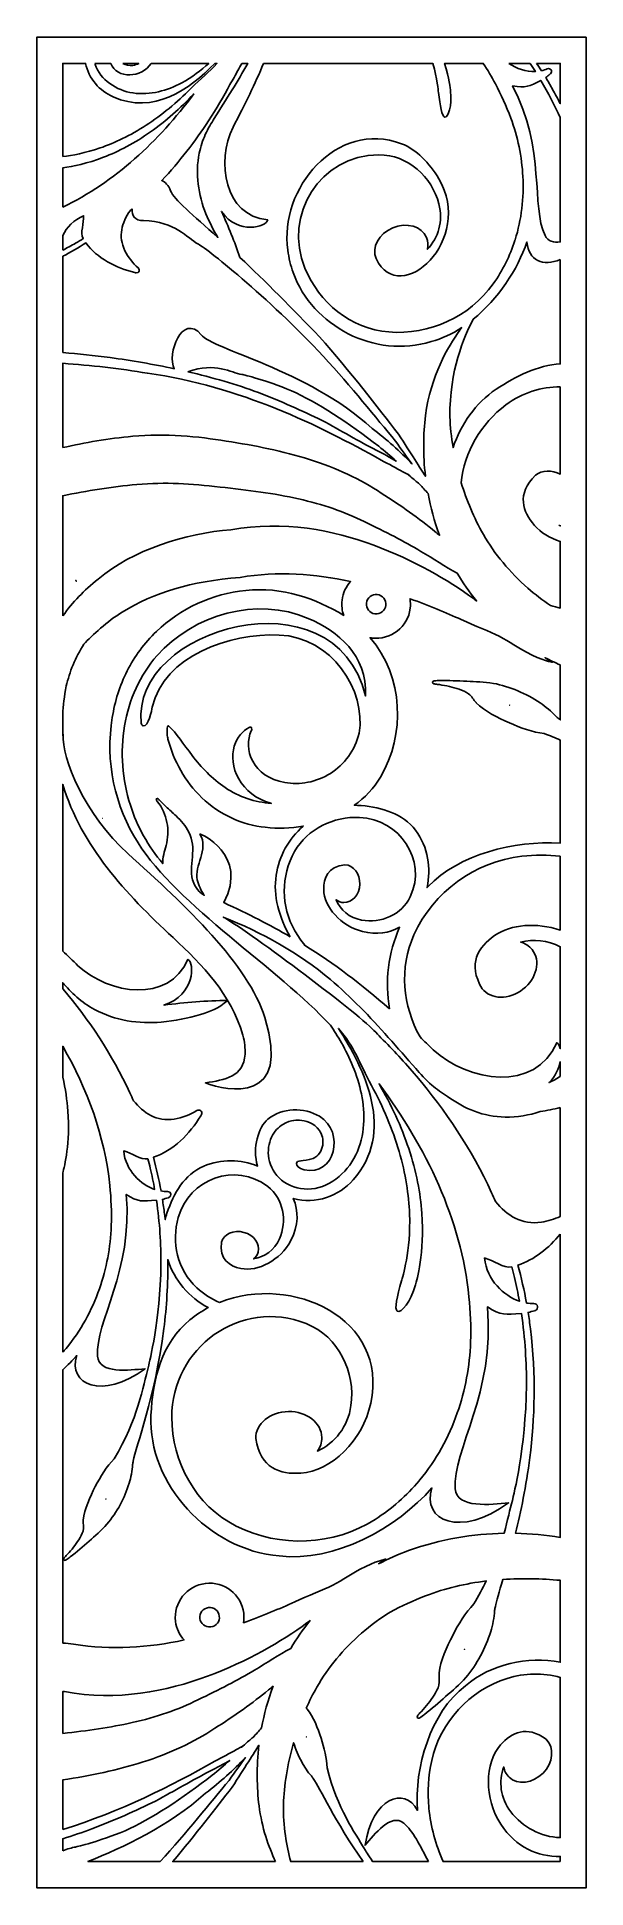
# Model space of a CAD drawing. Header units: centimetres. Extents: x -1.27 to 1.27, y -4.26 to 4.26.
import ezdxf

# ---------------------------------------------------------------- set-up
doc = ezdxf.new("R2010")
doc.units = ezdxf.units.CM
doc.header["$MEASUREMENT"] = 0
doc.layers.add('Layer 1', color=7, linetype='Continuous')

msp = doc.modelspace()

# ---------------------------------------------------------------- linework, layer by layer
at = {"layer": 'Layer 1', "color": 177}
for points, knots in [([(1.26538, 4.26053), (1.26538, 4.26053), (-1.26537, 4.26053), (-1.26537, 4.26053), (-1.26537, 4.26053), (-1.26537, 4.26053), (-1.26537, -4.26054), (-1.26537, -4.26054), (-1.26537, -4.26054), (-1.26537, -4.26054), (1.26538, -4.26054), (1.26538, -4.26054), (1.26538, -4.26054), (1.26538, -4.26054), (1.26538, 4.26053), (1.26538, 4.26053)], [0, 0, 0, 0, 0.2, 0.2, 0.2, 0.2, 0.4, 0.4, 0.4, 0.4, 0.6, 0.6, 0.6, 0.6, 1, 1, 1, 1]), ([(-1.14656, 3.71008), (-1.14656, 3.71008), (-1.14656, 4.13914), (-1.14656, 4.13914), (-1.14656, 4.13914), (-1.14656, 4.13914), (-1.04162, 4.13914), (-1.04162, 4.13914), (-1.04162, 4.13914), (-1.02717, 4.06943), (-0.9765, 4.01205), (-0.91467, 3.9853), (-0.91467, 3.9853), (-0.72916, 3.90171), (-0.56263, 4.01825), (-0.4453, 4.13914), (-0.4453, 4.13914), (-0.4453, 4.13914), (-0.43564, 4.13914), (-0.43564, 4.13914), (-0.43564, 4.13914), (-0.47102, 4.10009), (-0.51041, 4.06956), (-0.5563, 4.02349), (-0.5563, 4.02349), (-0.62016, 3.95916), (-0.69068, 3.90077), (-0.7627, 3.85423), (-0.7627, 3.85423), (-0.83465, 3.80727), (-0.90791, 3.77261), (-0.97421, 3.74977), (-0.97421, 3.74977), (-1.04273, 3.72607), (-1.10261, 3.71517), (-1.14656, 3.71008)], [0, 0, 0, 0, 0.1, 0.1, 0.1, 0.1, 0.2, 0.2, 0.2, 0.2, 0.3, 0.3, 0.3, 0.3, 0.4, 0.4, 0.4, 0.4, 0.5, 0.5, 0.5, 0.5, 0.6, 0.6, 0.6, 0.6, 0.7, 0.7, 0.7, 0.7, 0.8, 0.8, 0.8, 0.8, 1, 1, 1, 1]), ([(-0.99802, 4.13914), (-0.99802, 4.13914), (-0.92517, 4.13914), (-0.92517, 4.13914), (-0.92517, 4.13914), (-0.89665, 4.06558), (-0.78337, 4.07143), (-0.73835, 4.13914), (-0.73835, 4.13914), (-0.73835, 4.13914), (-0.4739, 4.13914), (-0.4739, 4.13914), (-0.4739, 4.13914), (-0.50886, 4.10704), (-0.55007, 4.07519), (-0.59806, 4.04942), (-0.59806, 4.04942), (-0.66324, 4.01421), (-0.74369, 3.99103), (-0.82223, 4.00293), (-0.82223, 4.00293), (-0.89922, 4.01412), (-0.97434, 4.06398), (-0.99655, 4.13422), (-0.99655, 4.13422), (-0.99707, 4.13585), (-0.99756, 4.13749), (-0.99802, 4.13914)], [0, 0, 0, 0, 0.125, 0.125, 0.125, 0.125, 0.25, 0.25, 0.25, 0.25, 0.375, 0.375, 0.375, 0.375, 0.5, 0.5, 0.5, 0.5, 0.625, 0.625, 0.625, 0.625, 0.75, 0.75, 0.75, 0.75, 1, 1, 1, 1]), ([(-0.87013, 4.13914), (-0.87013, 4.13914), (-0.79617, 4.13914), (-0.79617, 4.13914), (-0.79617, 4.13914), (-0.80422, 4.13455), (-0.81339, 4.13122), (-0.82332, 4.12983), (-0.82332, 4.12983), (-0.83893, 4.12749), (-0.85668, 4.13017), (-0.87013, 4.13914)], [0, 0, 0, 0, 0.25, 0.25, 0.25, 0.25, 0.5, 0.5, 0.5, 0.5, 1, 1, 1, 1]), ([(-0.32141, 4.13914), (-0.32141, 4.13914), (-0.29419, 4.13914), (-0.29419, 4.13914), (-0.29419, 4.13914), (-0.317, 4.09793), (-0.34129, 4.05724), (-0.36636, 4.0167), (-0.36636, 4.0167), (-0.39318, 3.97321), (-0.42071, 3.92975), (-0.44811, 3.88564), (-0.44811, 3.88564), (-0.46105, 3.86475), (-0.47718, 3.8393), (-0.48935, 3.8118), (-0.48935, 3.8118), (-0.50168, 3.78456), (-0.51133, 3.75577), (-0.51734, 3.72566), (-0.51734, 3.72566), (-0.53713, 3.63192), (-0.52171, 3.53251), (-0.48652, 3.44675), (-0.48652, 3.44675), (-0.47076, 3.4085), (-0.45254, 3.37242), (-0.43161, 3.33795), (-0.43161, 3.33795), (-0.54691, 3.44061), (-0.63482, 3.51319), (-0.64929, 3.55232), (-0.64929, 3.55232), (-0.65998, 3.57901), (-0.6742, 3.59378), (-0.68995, 3.59982), (-0.68995, 3.59982), (-0.60753, 3.68745), (-0.53544, 3.78133), (-0.47446, 3.87527), (-0.47446, 3.87527), (-0.43793, 3.93124), (-0.40522, 3.98704), (-0.376, 4.04169), (-0.376, 4.04169), (-0.36957, 4.05261), (-0.36315, 4.06363), (-0.35684, 4.07474), (-0.35684, 4.07474), (-0.34487, 4.09583), (-0.33303, 4.11732), (-0.32141, 4.13914)], [0, 0, 0, 0, 0.0714286, 0.0714286, 0.0714286, 0.0714286, 0.1428571, 0.1428571, 0.1428571, 0.1428571, 0.2142857, 0.2142857, 0.2142857, 0.2142857, 0.2857143, 0.2857143, 0.2857143, 0.2857143, 0.3571429, 0.3571429, 0.3571429, 0.3571429, 0.4285714, 0.4285714, 0.4285714, 0.4285714, 0.5, 0.5, 0.5, 0.5, 0.5714286, 0.5714286, 0.5714286, 0.5714286, 0.6428571, 0.6428571, 0.6428571, 0.6428571, 0.7142857, 0.7142857, 0.7142857, 0.7142857, 0.7857143, 0.7857143, 0.7857143, 0.7857143, 0.8571429, 0.8571429, 0.8571429, 0.8571429, 1, 1, 1, 1]), ([(-0.22111, 4.13914), (-0.22111, 4.13914), (0.5592, 4.13914), (0.5592, 4.13914), (0.5592, 4.13914), (0.58021, 4.06635), (0.58377, 4.01563), (0.58523, 4.00565), (0.58523, 4.00565), (0.59264, 3.94426), (0.59971, 3.89466), (0.61453, 3.89214), (0.61453, 3.89214), (0.63025, 3.88946), (0.64893, 3.94473), (0.64074, 4.01181), (0.64074, 4.01181), (0.63935, 4.02198), (0.63427, 4.07033), (0.61327, 4.13914), (0.61327, 4.13914), (0.61327, 4.13914), (0.7919, 4.13914), (0.7919, 4.13914), (0.7919, 4.13914), (0.81164, 4.10864), (0.83016, 4.07728), (0.8474, 4.04502), (0.8474, 4.04502), (0.87451, 3.99484), (0.89825, 3.94225), (0.91847, 3.88756), (0.91847, 3.88756), (0.95042, 3.80102), (0.96953, 3.70942), (0.97428, 3.61766), (0.97428, 3.61766), (0.97935, 3.51949), (0.96814, 3.42089), (0.93854, 3.32733), (0.93854, 3.32733), (0.93801, 3.3263), (0.93762, 3.32497), (0.93746, 3.32391), (0.93746, 3.32391), (0.91475, 3.25348), (0.88179, 3.18607), (0.83759, 3.12401), (0.83759, 3.12401), (0.72884, 2.97146), (0.54292, 2.88741), (0.35583, 2.90268), (0.35583, 2.90268), (0.18138, 2.917), (0.03472, 3.03893), (-0.03011, 3.19566), (-0.03011, 3.19566), (-0.13104, 3.43944), (0.03912, 3.71795), (0.31041, 3.71847), (0.31041, 3.71847), (0.44481, 3.71847), (0.55535, 3.61633), (0.58736, 3.49199), (0.58736, 3.49199), (0.60782, 3.41259), (0.58431, 3.33713), (0.53453, 3.28337), (0.53453, 3.28337), (0.5389, 3.3014), (0.53784, 3.32018), (0.53032, 3.3376), (0.53032, 3.3376), (0.50854, 3.38911), (0.43866, 3.4092), (0.3743, 3.38219), (0.3743, 3.38219), (0.31014, 3.35557), (0.27582, 3.2919), (0.29768, 3.24021), (0.29768, 3.24021), (0.40986, 3.00869), (0.75214, 3.32868), (0.58675, 3.60844), (0.58675, 3.60844), (0.54396, 3.68082), (0.48247, 3.74371), (0.41549, 3.76912), (0.41549, 3.76912), (0.11641, 3.88237), (-0.15232, 3.55931), (-0.10859, 3.27943), (-0.10859, 3.27943), (-0.10443, 3.2431), (-0.09621, 3.20844), (-0.08446, 3.17574), (-0.08446, 3.17574), (0.00403, 2.92937), (0.29196, 2.77812), (0.55137, 2.85874), (0.55137, 2.85874), (0.60063, 2.8716), (0.64802, 2.89379), (0.69249, 2.92271), (0.69249, 2.92271), (0.68959, 2.91882), (0.68663, 2.91483), (0.68362, 2.91072), (0.68362, 2.91072), (0.62694, 2.83152), (0.55001, 2.70139), (0.52541, 2.51757), (0.52541, 2.51757), (0.51521, 2.43204), (0.51353, 2.33787), (0.52525, 2.23829), (0.52525, 2.23829), (0.50277, 2.2731), (0.45858, 2.34362), (0.4013, 2.43205), (0.4013, 2.43205), (0.30615, 2.55462), (0.17797, 2.71951), (0.0365, 2.88102), (0.0365, 2.88102), (-0.08704, 3.0077), (-0.21463, 3.13831), (-0.3297, 3.24566), (-0.3297, 3.24566), (-0.35396, 3.31681), (-0.38354, 3.38879), (-0.41491, 3.45757), (-0.41491, 3.45757), (-0.33658, 3.34573), (-0.20711, 3.38806), (-0.20201, 3.41837), (-0.20201, 3.41837), (-0.40289, 3.43939), (-0.4394, 3.68702), (-0.36171, 3.84508), (-0.36171, 3.84508), (-0.30548, 3.95192), (-0.25939, 4.04704), (-0.22111, 4.13914)], [0, 0, 0, 0, 0.027027, 0.027027, 0.027027, 0.027027, 0.0540541, 0.0540541, 0.0540541, 0.0540541, 0.0810811, 0.0810811, 0.0810811, 0.0810811, 0.1081081, 0.1081081, 0.1081081, 0.1081081, 0.1351351, 0.1351351, 0.1351351, 0.1351351, 0.1621622, 0.1621622, 0.1621622, 0.1621622, 0.1891892, 0.1891892, 0.1891892, 0.1891892, 0.2162162, 0.2162162, 0.2162162, 0.2162162, 0.2432432, 0.2432432, 0.2432432, 0.2432432, 0.2702703, 0.2702703, 0.2702703, 0.2702703, 0.2972973, 0.2972973, 0.2972973, 0.2972973, 0.3243243, 0.3243243, 0.3243243, 0.3243243, 0.3513514, 0.3513514, 0.3513514, 0.3513514, 0.3783784, 0.3783784, 0.3783784, 0.3783784, 0.4054054, 0.4054054, 0.4054054, 0.4054054, 0.4324324, 0.4324324, 0.4324324, 0.4324324, 0.4594595, 0.4594595, 0.4594595, 0.4594595, 0.4864865, 0.4864865, 0.4864865, 0.4864865, 0.5135135, 0.5135135, 0.5135135, 0.5135135, 0.5405405, 0.5405405, 0.5405405, 0.5405405, 0.5675676, 0.5675676, 0.5675676, 0.5675676, 0.5945946, 0.5945946, 0.5945946, 0.5945946, 0.6216216, 0.6216216, 0.6216216, 0.6216216, 0.6486486, 0.6486486, 0.6486486, 0.6486486, 0.6756757, 0.6756757, 0.6756757, 0.6756757, 0.7027027, 0.7027027, 0.7027027, 0.7027027, 0.7297297, 0.7297297, 0.7297297, 0.7297297, 0.7567568, 0.7567568, 0.7567568, 0.7567568, 0.7837838, 0.7837838, 0.7837838, 0.7837838, 0.8108108, 0.8108108, 0.8108108, 0.8108108, 0.8378378, 0.8378378, 0.8378378, 0.8378378, 0.8648649, 0.8648649, 0.8648649, 0.8648649, 0.8918919, 0.8918919, 0.8918919, 0.8918919, 0.9189189, 0.9189189, 0.9189189, 0.9189189, 0.9459459, 0.9459459, 0.9459459, 0.9459459, 1, 1, 1, 1]), ([(0.9089, 4.13914), (0.9089, 4.13914), (1.00752, 4.13914), (1.00752, 4.13914), (1.00752, 4.13914), (1.016, 4.12655), (1.02425, 4.11392), (1.03228, 4.10128), (1.03228, 4.10128), (0.98901, 4.09937), (0.94627, 4.11519), (0.9089, 4.13914)], [0, 0, 0, 0, 0.25, 0.25, 0.25, 0.25, 0.5, 0.5, 0.5, 0.5, 1, 1, 1, 1]), ([(1.03778, 4.13914), (1.03778, 4.13914), (1.14656, 4.13914), (1.14656, 4.13914), (1.14656, 4.13914), (1.14656, 4.13914), (1.14656, 3.954), (1.14656, 3.954), (1.14656, 3.954), (1.13538, 3.97592), (1.12366, 3.99781), (1.11139, 4.01958), (1.11139, 4.01958), (1.10113, 4.03788), (1.09042, 4.0561), (1.07938, 4.07412), (1.07938, 4.07412), (1.0862, 4.07874), (1.09292, 4.08375), (1.09927, 4.08913), (1.09927, 4.08913), (1.10012, 4.08996), (1.10107, 4.09073), (1.10205, 4.09161), (1.10205, 4.09161), (1.11385, 4.10207), (1.10058, 4.11987), (1.08679, 4.11385), (1.08679, 4.11385), (1.07789, 4.10999), (1.06906, 4.10712), (1.06021, 4.10504), (1.06021, 4.10504), (1.05287, 4.11647), (1.0454, 4.12783), (1.03778, 4.13914)], [0, 0, 0, 0, 0.1, 0.1, 0.1, 0.1, 0.2, 0.2, 0.2, 0.2, 0.3, 0.3, 0.3, 0.3, 0.4, 0.4, 0.4, 0.4, 0.5, 0.5, 0.5, 0.5, 0.6, 0.6, 0.6, 0.6, 0.7, 0.7, 0.7, 0.7, 0.8, 0.8, 0.8, 0.8, 1, 1, 1, 1]), ([(1.14656, 3.8895), (1.14656, 3.8895), (1.14656, 3.317), (1.14656, 3.317), (1.14656, 3.317), (1.11628, 3.31299), (1.09022, 3.31948), (1.07672, 3.3467), (1.07672, 3.3467), (1.01149, 3.47819), (1.08, 3.74406), (0.92709, 4.0357), (0.92709, 4.0357), (0.98687, 4.0242), (1.00356, 4.03365), (1.0569, 4.06094), (1.0569, 4.06094), (1.09142, 4.00296), (1.12112, 3.94524), (1.14656, 3.8895)], [0, 0, 0, 0, 0.1666667, 0.1666667, 0.1666667, 0.1666667, 0.3333333, 0.3333333, 0.3333333, 0.3333333, 0.5, 0.5, 0.5, 0.5, 0.6666667, 0.6666667, 0.6666667, 0.6666667, 1, 1, 1, 1]), ([(-1.14656, 3.47721), (-1.14656, 3.47721), (-1.14656, 3.65793), (-1.14656, 3.65793), (-1.14656, 3.65793), (-1.09911, 3.66453), (-1.03301, 3.67823), (-0.9582, 3.70715), (-0.9582, 3.70715), (-0.88942, 3.73357), (-0.81434, 3.77269), (-0.74178, 3.82377), (-0.74178, 3.82377), (-0.67135, 3.87303), (-0.60359, 3.93318), (-0.54253, 3.9986), (-0.54253, 3.9986), (-0.70578, 3.7806), (-0.90491, 3.59302), (-1.14656, 3.47721)], [0, 0, 0, 0, 0.1666667, 0.1666667, 0.1666667, 0.1666667, 0.3333333, 0.3333333, 0.3333333, 0.3333333, 0.5, 0.5, 0.5, 0.5, 0.6666667, 0.6666667, 0.6666667, 0.6666667, 1, 1, 1, 1]), ([(-1.14656, 2.80822), (-1.14656, 2.80822), (-1.14656, 3.25128), (-1.14656, 3.25128), (-1.14656, 3.25128), (-1.11038, 3.27044), (-1.07461, 3.29097), (-1.03956, 3.31286), (-1.03956, 3.31286), (-0.98919, 3.24243), (-0.90018, 3.19689), (-0.81489, 3.17646), (-0.81489, 3.17646), (-0.81274, 3.17581), (-0.81055, 3.17536), (-0.8083, 3.17483), (-0.8083, 3.17483), (-0.79472, 3.17187), (-0.78832, 3.19051), (-0.79832, 3.19826), (-0.79832, 3.19826), (-0.82457, 3.21881), (-0.8452, 3.24727), (-0.85996, 3.27681), (-0.85996, 3.27681), (-0.89304, 3.34335), (-0.87394, 3.40624), (-0.83647, 3.46072), (-0.83647, 3.46072), (-0.83332, 3.46338), (-0.83019, 3.46605), (-0.82707, 3.46873), (-0.82707, 3.46873), (-0.8294, 3.43902), (-0.8154, 3.41595), (-0.77496, 3.41513), (-0.77496, 3.41513), (-0.62646, 3.41184), (-0.57288, 3.33485), (-0.52427, 3.30816), (-0.52427, 3.30816), (-0.49727, 3.29899), (-0.19811, 3.06218), (0.05524, 2.78976), (0.05524, 2.78976), (0.18345, 2.65131), (0.29788, 2.50652), (0.3873, 2.40042), (0.3873, 2.40042), (0.41512, 2.36084), (0.44088, 2.32496), (0.46316, 2.29549), (0.46316, 2.29549), (0.40848, 2.35216), (0.34692, 2.40819), (0.27942, 2.45891), (0.27942, 2.45891), (-0.02301, 2.73238), (-0.45688, 2.82218), (-0.50796, 2.88966), (-0.50796, 2.88966), (-0.59587, 2.99326), (-0.66803, 2.79943), (-0.63257, 2.73344), (-0.63257, 2.73344), (-0.72957, 2.75404), (-0.82894, 2.77098), (-0.92875, 2.78499), (-0.92875, 2.78499), (-1.00103, 2.7941), (-1.07378, 2.80191), (-1.14656, 2.80822)], [0, 0, 0, 0, 0.0526316, 0.0526316, 0.0526316, 0.0526316, 0.1052632, 0.1052632, 0.1052632, 0.1052632, 0.1578947, 0.1578947, 0.1578947, 0.1578947, 0.2105263, 0.2105263, 0.2105263, 0.2105263, 0.2631579, 0.2631579, 0.2631579, 0.2631579, 0.3157895, 0.3157895, 0.3157895, 0.3157895, 0.3684211, 0.3684211, 0.3684211, 0.3684211, 0.4210526, 0.4210526, 0.4210526, 0.4210526, 0.4736842, 0.4736842, 0.4736842, 0.4736842, 0.5263158, 0.5263158, 0.5263158, 0.5263158, 0.5789474, 0.5789474, 0.5789474, 0.5789474, 0.6315789, 0.6315789, 0.6315789, 0.6315789, 0.6842105, 0.6842105, 0.6842105, 0.6842105, 0.7368421, 0.7368421, 0.7368421, 0.7368421, 0.7894737, 0.7894737, 0.7894737, 0.7894737, 0.8421053, 0.8421053, 0.8421053, 0.8421053, 0.8947368, 0.8947368, 0.8947368, 0.8947368, 1, 1, 1, 1]), ([(-1.14656, 3.27896), (-1.14656, 3.27896), (-1.14656, 3.34609), (-1.14656, 3.34609), (-1.14656, 3.34609), (-1.12801, 3.38394), (-1.09647, 3.41892), (-1.05017, 3.43801), (-1.05017, 3.43801), (-1.04777, 3.40392), (-1.06793, 3.3598), (-1.05218, 3.33247), (-1.05218, 3.33247), (-1.06377, 3.32536), (-1.07549, 3.31848), (-1.08708, 3.3118), (-1.08708, 3.3118), (-1.10684, 3.30034), (-1.1267, 3.2894), (-1.14656, 3.27896)], [0, 0, 0, 0, 0.1666667, 0.1666667, 0.1666667, 0.1666667, 0.3333333, 0.3333333, 0.3333333, 0.3333333, 0.5, 0.5, 0.5, 0.5, 0.6666667, 0.6666667, 0.6666667, 0.6666667, 1, 1, 1, 1]), ([(1.14656, 3.23672), (1.14656, 3.23672), (1.14656, 2.75584), (1.14656, 2.75584), (1.14656, 2.75584), (1.04273, 2.74864), (0.94318, 2.70129), (0.85085, 2.63883), (0.85085, 2.63883), (0.75664, 2.57508), (0.68915, 2.47863), (0.65238, 2.37021), (0.65238, 2.37021), (0.64429, 2.41938), (0.63955, 2.46681), (0.63777, 2.51127), (0.63777, 2.51127), (0.63623, 2.72523), (0.70224, 2.87948), (0.74528, 2.96118), (0.74528, 2.96118), (0.86035, 3.05443), (0.95018, 3.19054), (0.9929, 3.31621), (0.9929, 3.31621), (0.99985, 3.23366), (1.06738, 3.20051), (1.14656, 3.23672)], [0, 0, 0, 0, 0.125, 0.125, 0.125, 0.125, 0.25, 0.25, 0.25, 0.25, 0.375, 0.375, 0.375, 0.375, 0.5, 0.5, 0.5, 0.5, 0.625, 0.625, 0.625, 0.625, 0.75, 0.75, 0.75, 0.75, 1, 1, 1, 1]), ([(-1.14656, 2.37039), (-1.14656, 2.37039), (-1.14656, 2.75834), (-1.14656, 2.75834), (-1.14656, 2.75834), (-1.01686, 2.74901), (-0.88396, 2.73503), (-0.75603, 2.71276), (-0.75603, 2.71276), (-0.3284, 2.65235), (0.03522, 2.47298), (0.32139, 2.31239), (0.32139, 2.31239), (0.35715, 2.29429), (0.38959, 2.27582), (0.42147, 2.2588), (0.42147, 2.2588), (0.42147, 2.2588), (0.44501, 2.24616), (0.44501, 2.24616), (0.44501, 2.24616), (0.44501, 2.24616), (0.45086, 2.24311), (0.45086, 2.24311), (0.45086, 2.24311), (0.43569, 2.25463), (0.44963, 2.24357), (0.44755, 2.245), (0.44755, 2.245), (0.44755, 2.245), (0.45782, 2.23598), (0.45782, 2.23598), (0.45782, 2.23598), (0.47148, 2.22392), (0.48493, 2.21307), (0.49725, 2.20279), (0.49725, 2.20279), (0.49725, 2.20279), (0.49812, 2.20209), (0.49812, 2.20209), (0.49812, 2.20209), (0.5117, 2.18753), (0.52479, 2.173), (0.53736, 2.15863), (0.53736, 2.15863), (0.54906, 2.09616), (0.56625, 2.03199), (0.5901, 1.96686), (0.5901, 1.96686), (0.58335, 1.97249), (0.57639, 1.97818), (0.56922, 1.98395), (0.56922, 1.98395), (0.49824, 2.04269), (0.41024, 2.10473), (0.32184, 2.16038), (0.32184, 2.16038), (0.2258, 2.22426), (0.11285, 2.2774), (-0.00907, 2.31549), (-0.00907, 2.31549), (-0.13094, 2.35453), (-0.26144, 2.3802), (-0.39367, 2.40011), (-0.39367, 2.40011), (-0.51951, 2.42134), (-0.67824, 2.43757), (-0.82339, 2.42243), (-0.82339, 2.42243), (-0.93675, 2.41259), (-1.04424, 2.3935), (-1.14656, 2.37039)], [0, 0, 0, 0, 0.0526316, 0.0526316, 0.0526316, 0.0526316, 0.1052632, 0.1052632, 0.1052632, 0.1052632, 0.1578947, 0.1578947, 0.1578947, 0.1578947, 0.2105263, 0.2105263, 0.2105263, 0.2105263, 0.2631579, 0.2631579, 0.2631579, 0.2631579, 0.3157895, 0.3157895, 0.3157895, 0.3157895, 0.3684211, 0.3684211, 0.3684211, 0.3684211, 0.4210526, 0.4210526, 0.4210526, 0.4210526, 0.4736842, 0.4736842, 0.4736842, 0.4736842, 0.5263158, 0.5263158, 0.5263158, 0.5263158, 0.5789474, 0.5789474, 0.5789474, 0.5789474, 0.6315789, 0.6315789, 0.6315789, 0.6315789, 0.6842105, 0.6842105, 0.6842105, 0.6842105, 0.7368421, 0.7368421, 0.7368421, 0.7368421, 0.7894737, 0.7894737, 0.7894737, 0.7894737, 0.8421053, 0.8421053, 0.8421053, 0.8421053, 0.8947368, 0.8947368, 0.8947368, 0.8947368, 1, 1, 1, 1]), ([(-0.56977, 2.7195), (-0.4412, 2.76565), (-0.37122, 2.71437), (-0.32056, 2.7072), (-0.32056, 2.7072), (-0.30796, 2.70429), (-0.21481, 2.68289), (-0.09183, 2.63192), (-0.09183, 2.63192), (0.0221, 2.58183), (0.17589, 2.48089), (0.30967, 2.3765), (0.30967, 2.3765), (0.33748, 2.35469), (0.3646, 2.3317), (0.39075, 2.30804), (0.39075, 2.30804), (0.36224, 2.32508), (0.33148, 2.34175), (0.29852, 2.35795), (0.29852, 2.35795), (0.22125, 2.39857), (0.13495, 2.44824), (0.04875, 2.49561), (0.04875, 2.49561), (-0.04313, 2.53922), (-0.14076, 2.58421), (-0.24471, 2.62356), (-0.24471, 2.62356), (-0.34705, 2.66166), (-0.45647, 2.69324), (-0.56977, 2.7195)], [0, 0, 0, 0, 0.1111111, 0.1111111, 0.1111111, 0.1111111, 0.2222222, 0.2222222, 0.2222222, 0.2222222, 0.3333333, 0.3333333, 0.3333333, 0.3333333, 0.4444444, 0.4444444, 0.4444444, 0.4444444, 0.5555556, 0.5555556, 0.5555556, 0.5555556, 0.6666667, 0.6666667, 0.6666667, 0.6666667, 0.7777778, 0.7777778, 0.7777778, 0.7777778, 1, 1, 1, 1]), ([(1.14656, 2.65055), (1.14656, 2.65055), (1.14656, 2.24833), (1.14656, 2.24833), (1.14656, 2.24833), (1.10741, 2.26776), (1.06355, 2.26742), (1.03182, 2.24332), (1.03182, 2.24332), (0.94476, 2.15544), (0.97276, 2.07644), (1.02789, 2.01252), (1.02789, 2.01252), (1.05682, 1.97897), (1.09845, 1.95386), (1.14656, 1.93853), (1.14656, 1.93853), (1.14656, 1.93853), (1.14656, 1.63154), (1.14656, 1.63154), (1.14656, 1.63154), (1.13143, 1.63515), (1.11636, 1.63924), (1.10136, 1.64378), (1.10136, 1.64378), (1.06786, 1.66651), (1.02829, 1.69635), (0.99777, 1.72289), (0.99777, 1.72289), (0.91337, 1.79677), (0.84383, 1.88044), (0.79223, 1.97087), (0.79223, 1.97087), (0.74822, 2.04778), (0.71481, 2.12827), (0.69046, 2.20775), (0.69046, 2.20775), (0.70279, 2.34916), (0.78134, 2.48116), (0.89623, 2.56703), (0.89623, 2.56703), (0.97203, 2.62372), (1.06011, 2.65044), (1.14656, 2.65055)], [0, 0, 0, 0, 0.0833333, 0.0833333, 0.0833333, 0.0833333, 0.1666667, 0.1666667, 0.1666667, 0.1666667, 0.25, 0.25, 0.25, 0.25, 0.3333333, 0.3333333, 0.3333333, 0.3333333, 0.4166667, 0.4166667, 0.4166667, 0.4166667, 0.5, 0.5, 0.5, 0.5, 0.5833333, 0.5833333, 0.5833333, 0.5833333, 0.6666667, 0.6666667, 0.6666667, 0.6666667, 0.75, 0.75, 0.75, 0.75, 0.8333333, 0.8333333, 0.8333333, 0.8333333, 1, 1, 1, 1]), ([(-1.14656, 1.59518), (-1.14656, 1.59518), (-1.14656, 2.14897), (-1.14656, 2.14897), (-1.14656, 2.14897), (-1.03424, 2.17116), (-0.92028, 2.19051), (-0.805, 2.20013), (-0.805, 2.20013), (-0.67132, 2.21286), (-0.55618, 2.20412), (-0.42141, 2.18851), (-0.42141, 2.18851), (-0.29237, 2.17512), (-0.17125, 2.15951), (-0.05964, 2.13422), (-0.05964, 2.13422), (0.05228, 2.10964), (0.15362, 2.07428), (0.243, 2.0295), (0.243, 2.0295), (0.34324, 1.98206), (0.42616, 1.93928), (0.50452, 1.89271), (0.50452, 1.89271), (0.56066, 1.86039), (0.61759, 1.82136), (0.67161, 1.79257), (0.67161, 1.79257), (0.69761, 1.74863), (0.72753, 1.70572), (0.76103, 1.66457), (0.76103, 1.66457), (0.75613, 1.66808), (0.75114, 1.67167), (0.74607, 1.67536), (0.74607, 1.67536), (0.62954, 1.76217), (0.47162, 1.85228), (0.2873, 1.92092), (0.2873, 1.92092), (0.10177, 1.9894), (-0.12847, 2.03705), (-0.37119, 1.99175), (-0.37119, 1.99175), (-0.57894, 1.97758), (-0.82547, 1.89776), (-0.98385, 1.76546), (-0.98385, 1.76546), (-1.0497, 1.7106), (-1.09948, 1.66086), (-1.14656, 1.59518)], [0, 0, 0, 0, 0.0714286, 0.0714286, 0.0714286, 0.0714286, 0.1428571, 0.1428571, 0.1428571, 0.1428571, 0.2142857, 0.2142857, 0.2142857, 0.2142857, 0.2857143, 0.2857143, 0.2857143, 0.2857143, 0.3571429, 0.3571429, 0.3571429, 0.3571429, 0.4285714, 0.4285714, 0.4285714, 0.4285714, 0.5, 0.5, 0.5, 0.5, 0.5714286, 0.5714286, 0.5714286, 0.5714286, 0.6428571, 0.6428571, 0.6428571, 0.6428571, 0.7142857, 0.7142857, 0.7142857, 0.7142857, 0.7857143, 0.7857143, 0.7857143, 0.7857143, 0.8571429, 0.8571429, 0.8571429, 0.8571429, 1, 1, 1, 1]), ([(1.14656, 2.01263), (1.14656, 2.01263), (1.14656, 2.00969), (1.14656, 2.00969), (1.14656, 2.00969), (1.14478, 2.01057), (1.143, 2.01147), (1.14124, 2.01239), (1.14124, 2.01239), (1.14302, 2.01243), (1.14479, 2.0125), (1.14656, 2.01263)], [0, 0, 0, 0, 0.25, 0.25, 0.25, 0.25, 0.5, 0.5, 0.5, 0.5, 1, 1, 1, 1]), ([(-1.14656, -0.12113), (-1.14656, -0.12113), (-1.14656, -0.09308), (-1.14656, -0.09308), (-1.14656, -0.09308), (-1.12868, -0.1132), (-1.10713, -0.13783), (-1.0822, -0.1591), (-1.0822, -0.1591), (-1.05717, -0.18084), (-1.02963, -0.20027), (-0.99949, -0.21634), (-0.99949, -0.21634), (-0.90602, -0.26745), (-0.79508, -0.28354), (-0.69228, -0.27452), (-0.69228, -0.27452), (-0.62975, -0.26896), (-0.57006, -0.25731), (-0.51144, -0.23934), (-0.51144, -0.23934), (-0.46895, -0.22631), (-0.42916, -0.21258), (-0.3862, -0.17493), (-0.3862, -0.17493), (-0.48246, -0.17554), (-0.58344, -0.18383), (-0.68058, -0.19609), (-0.68058, -0.19609), (-0.53599, -0.15038), (-0.53912, -0.00115), (-0.56975, 0.01403), (-0.56975, 0.01403), (-0.65731, -0.1894), (-0.93304, -0.14729), (-1.07628, -0.01472), (-1.07628, -0.01472), (-1.10025, 0.00871), (-1.12362, 0.03122), (-1.14656, 0.05292), (-1.14656, 0.05292), (-1.14656, 0.05292), (-1.14656, 0.81949), (-1.14656, 0.81949), (-1.14656, 0.81949), (-1.05861, 0.53249), (-0.85925, 0.31959), (-0.63808, 0.11445), (-0.63808, 0.11445), (-0.50131, -0.01241), (-0.37211, -0.1442), (-0.31631, -0.33464), (-0.31631, -0.33464), (-0.30783, -0.3655), (-0.30491, -0.39607), (-0.30641, -0.42209), (-0.30641, -0.42209), (-0.3124, -0.52644), (-0.39878, -0.5397), (-0.48932, -0.55438), (-0.48932, -0.55438), (-0.38749, -0.59278), (-0.09083, -0.65338), (-0.21514, -0.25388), (-0.21514, -0.25388), (-0.29159, -0.00818), (-0.57763, 0.25968), (-0.84671, 0.50168), (-0.84671, 0.50168), (-1.04242, 0.67769), (-1.15331, 0.94275), (-1.14396, 1.04962), (-1.14396, 1.04962), (-1.14396, 1.04962), (-1.14641, 1.04437), (-1.14641, 1.04437), (-1.14641, 1.04437), (-1.14641, 1.04437), (-1.14656, 1.0472), (-1.14656, 1.0472), (-1.14656, 1.0472), (-1.14656, 1.0472), (-1.14656, 1.1419), (-1.14656, 1.1419), (-1.14656, 1.1419), (-1.14443, 1.1827), (-1.13937, 1.22657), (-1.13016, 1.27294), (-1.13016, 1.27294), (-1.11595, 1.3372), (-1.08844, 1.40286), (-1.04902, 1.46603), (-1.04902, 1.46603), (-1.01144, 1.50517), (-0.94056, 1.57202), (-0.87238, 1.6132), (-0.87238, 1.6132), (-0.72339, 1.70502), (-0.55742, 1.75342), (-0.32918, 1.77277), (-0.32918, 1.77277), (-0.15621, 1.80279), (0.01801, 1.78869), (0.17992, 1.75396), (0.17992, 1.75396), (0.15907, 1.73087), (0.1449, 1.70142), (0.14084, 1.66829), (0.14084, 1.66829), (0.13781, 1.64363), (0.14073, 1.61965), (0.14846, 1.59771), (0.14846, 1.59771), (0.01853, 1.6779), (-0.13499, 1.72968), (-0.30305, 1.71309), (-0.30305, 1.71309), (-0.45758, 1.69784), (-0.60462, 1.62934), (-0.71471, 1.52399), (-0.71471, 1.52399), (-0.76972, 1.47104), (-0.81556, 1.40942), (-0.84998, 1.34208), (-0.84998, 1.34208), (-0.8843, 1.27466), (-0.90625, 1.20179), (-0.91833, 1.12813), (-0.91833, 1.12813), (-0.95167, 0.92817), (-0.9076, 0.71888), (-0.79925, 0.55039), (-0.79925, 0.55039), (-0.62088, 0.26612), (-0.14993, -0.03141), (0.08716, -0.28901), (0.08716, -0.28901), (0.10353, -0.31293), (0.1208, -0.34031), (0.13839, -0.37048), (0.13839, -0.37048), (0.17495, -0.43531), (0.21176, -0.51489), (0.23012, -0.60533), (0.23012, -0.60533), (0.24853, -0.69486), (0.24697, -0.79795), (0.20409, -0.886), (0.20409, -0.886), (0.16262, -0.9725), (0.0755, -1.0427), (-0.01674, -1.04322), (-0.01674, -1.04322), (-0.06161, -1.04356), (-0.10595, -1.02778), (-0.13791, -1.00177), (-0.13791, -1.00177), (-0.17018, -0.97571), (-0.18985, -0.93873), (-0.19633, -0.90316), (-0.19633, -0.90316), (-0.20301, -0.86698), (-0.19686, -0.83229), (-0.18423, -0.80467), (-0.18423, -0.80467), (-0.17183, -0.77705), (-0.15208, -0.75766), (-0.13285, -0.74578), (-0.13285, -0.74578), (-0.09348, -0.72201), (-0.0615, -0.72655), (-0.05529, -0.72613), (-0.05529, -0.72613), (-0.0286, -0.72887), (0.011, -0.73694), (0.03633, -0.77327), (0.03633, -0.77327), (0.04848, -0.79113), (0.05575, -0.81565), (0.05167, -0.84102), (0.05167, -0.84102), (0.04788, -0.86623), (0.03239, -0.89264), (0.00711, -0.90204), (0.00711, -0.90204), (-0.01787, -0.91134), (-0.03537, -0.91016), (-0.0482, -0.9124), (-0.0482, -0.9124), (-0.06097, -0.91388), (-0.06981, -0.91746), (-0.0698, -0.92598), (-0.0698, -0.92598), (-0.07017, -0.93387), (-0.06028, -0.94858), (-0.03372, -0.95426), (-0.03372, -0.95426), (0.10896, -0.98693), (0.15583, -0.77989), (0.03693, -0.70805), (0.03693, -0.70805), (-0.03228, -0.66624), (-0.13817, -0.6679), (-0.20112, -0.72128), (-0.20112, -0.72128), (-0.24413, -0.75775), (-0.27405, -0.8525), (-0.24866, -0.93695), (-0.24866, -0.93695), (-0.32582, -0.90646), (-0.41634, -0.90246), (-0.49697, -0.93787), (-0.49697, -0.93787), (-0.58573, -0.97685), (-0.63501, -1.06077), (-0.66618, -1.15396), (-0.66618, -1.15396), (-0.66946, -1.16377), (-0.67218, -1.17371), (-0.67442, -1.18374), (-0.67442, -1.18374), (-0.6754, -1.17496), (-0.67644, -1.16617), (-0.67755, -1.15736), (-0.67755, -1.15736), (-0.68029, -1.13507), (-0.68351, -1.11266), (-0.68716, -1.09033), (-0.68716, -1.09033), (-0.67849, -1.08846), (-0.66976, -1.08617), (-0.66126, -1.08336), (-0.66126, -1.08336), (-0.66007, -1.08287), (-0.65882, -1.08249), (-0.65748, -1.08201), (-0.65748, -1.08201), (-0.64149, -1.07633), (-0.64743, -1.05332), (-0.6636, -1.05379), (-0.6636, -1.05379), (-0.67402, -1.05407), (-0.68396, -1.05339), (-0.69361, -1.05191), (-0.69361, -1.05191), (-0.70317, -1.00012), (-0.71489, -0.94821), (-0.72895, -0.89674), (-0.72895, -0.89674), (-0.63756, -0.86687), (-0.56017, -0.78848), (-0.51073, -0.70586), (-0.51073, -0.70586), (-0.50934, -0.70381), (-0.50815, -0.70166), (-0.50685, -0.69948), (-0.50685, -0.69948), (-0.4993, -0.68623), (-0.51709, -0.67348), (-0.5286, -0.68144), (-0.5286, -0.68144), (-0.559, -0.70224), (-0.59602, -0.71461), (-0.63228, -0.72047), (-0.63228, -0.72047), (-0.71393, -0.73351), (-0.77475, -0.69312), (-0.82066, -0.63624), (-0.82066, -0.63624), (-0.82596, -0.62405), (-0.83148, -0.61203), (-0.83698, -0.59997), (-0.83698, -0.59997), (-0.91883, -0.42219), (-1.02804, -0.26023), (-1.14502, -0.12294), (-1.14502, -0.12294), (-1.14502, -0.12294), (-1.14656, -0.12113), (-1.14656, -0.12113)], [0, 0, 0, 0, 0.0140845, 0.0140845, 0.0140845, 0.0140845, 0.028169, 0.028169, 0.028169, 0.028169, 0.0422535, 0.0422535, 0.0422535, 0.0422535, 0.056338, 0.056338, 0.056338, 0.056338, 0.0704225, 0.0704225, 0.0704225, 0.0704225, 0.084507, 0.084507, 0.084507, 0.084507, 0.0985915, 0.0985915, 0.0985915, 0.0985915, 0.1126761, 0.1126761, 0.1126761, 0.1126761, 0.1267606, 0.1267606, 0.1267606, 0.1267606, 0.1408451, 0.1408451, 0.1408451, 0.1408451, 0.1549296, 0.1549296, 0.1549296, 0.1549296, 0.1690141, 0.1690141, 0.1690141, 0.1690141, 0.1830986, 0.1830986, 0.1830986, 0.1830986, 0.1971831, 0.1971831, 0.1971831, 0.1971831, 0.2112676, 0.2112676, 0.2112676, 0.2112676, 0.2253521, 0.2253521, 0.2253521, 0.2253521, 0.2394366, 0.2394366, 0.2394366, 0.2394366, 0.2535211, 0.2535211, 0.2535211, 0.2535211, 0.2676056, 0.2676056, 0.2676056, 0.2676056, 0.2816901, 0.2816901, 0.2816901, 0.2816901, 0.2957746, 0.2957746, 0.2957746, 0.2957746, 0.3098592, 0.3098592, 0.3098592, 0.3098592, 0.3239437, 0.3239437, 0.3239437, 0.3239437, 0.3380282, 0.3380282, 0.3380282, 0.3380282, 0.3521127, 0.3521127, 0.3521127, 0.3521127, 0.3661972, 0.3661972, 0.3661972, 0.3661972, 0.3802817, 0.3802817, 0.3802817, 0.3802817, 0.3943662, 0.3943662, 0.3943662, 0.3943662, 0.4084507, 0.4084507, 0.4084507, 0.4084507, 0.4225352, 0.4225352, 0.4225352, 0.4225352, 0.4366197, 0.4366197, 0.4366197, 0.4366197, 0.4507042, 0.4507042, 0.4507042, 0.4507042, 0.4647887, 0.4647887, 0.4647887, 0.4647887, 0.4788732, 0.4788732, 0.4788732, 0.4788732, 0.4929577, 0.4929577, 0.4929577, 0.4929577, 0.5070423, 0.5070423, 0.5070423, 0.5070423, 0.5211268, 0.5211268, 0.5211268, 0.5211268, 0.5352113, 0.5352113, 0.5352113, 0.5352113, 0.5492958, 0.5492958, 0.5492958, 0.5492958, 0.5633803, 0.5633803, 0.5633803, 0.5633803, 0.5774648, 0.5774648, 0.5774648, 0.5774648, 0.5915493, 0.5915493, 0.5915493, 0.5915493, 0.6056338, 0.6056338, 0.6056338, 0.6056338, 0.6197183, 0.6197183, 0.6197183, 0.6197183, 0.6338028, 0.6338028, 0.6338028, 0.6338028, 0.6478873, 0.6478873, 0.6478873, 0.6478873, 0.6619718, 0.6619718, 0.6619718, 0.6619718, 0.6760563, 0.6760563, 0.6760563, 0.6760563, 0.6901408, 0.6901408, 0.6901408, 0.6901408, 0.7042254, 0.7042254, 0.7042254, 0.7042254, 0.7183099, 0.7183099, 0.7183099, 0.7183099, 0.7323944, 0.7323944, 0.7323944, 0.7323944, 0.7464789, 0.7464789, 0.7464789, 0.7464789, 0.7605634, 0.7605634, 0.7605634, 0.7605634, 0.7746479, 0.7746479, 0.7746479, 0.7746479, 0.7887324, 0.7887324, 0.7887324, 0.7887324, 0.8028169, 0.8028169, 0.8028169, 0.8028169, 0.8169014, 0.8169014, 0.8169014, 0.8169014, 0.8309859, 0.8309859, 0.8309859, 0.8309859, 0.8450704, 0.8450704, 0.8450704, 0.8450704, 0.8591549, 0.8591549, 0.8591549, 0.8591549, 0.8732394, 0.8732394, 0.8732394, 0.8732394, 0.8873239, 0.8873239, 0.8873239, 0.8873239, 0.9014085, 0.9014085, 0.9014085, 0.9014085, 0.915493, 0.915493, 0.915493, 0.915493, 0.9295775, 0.9295775, 0.9295775, 0.9295775, 0.943662, 0.943662, 0.943662, 0.943662, 0.9577465, 0.9577465, 0.9577465, 0.9577465, 0.971831, 0.971831, 0.971831, 0.971831, 1, 1, 1, 1]), ([(-0.09816, 0.11868), (-0.19056, 0.17216), (-0.29072, 0.22332), (-0.40459, 0.27589), (-0.40459, 0.27589), (-0.28658, 0.49695), (-0.51652, 0.59584), (-0.51437, 0.59127), (-0.51437, 0.59127), (-0.47127, 0.51863), (-0.54242, 0.44515), (-0.5265, 0.38099), (-0.5265, 0.38099), (-0.51957, 0.35714), (-0.51052, 0.33121), (-0.49425, 0.30894), (-0.49425, 0.30894), (-0.49879, 0.31201), (-0.51544, 0.32413), (-0.5184, 0.32728), (-0.5184, 0.32728), (-0.52876, 0.33832), (-0.53671, 0.35143), (-0.5428, 0.36527), (-0.5428, 0.36527), (-0.55978, 0.40405), (-0.55319, 0.4462), (-0.54917, 0.48679), (-0.54917, 0.48679), (-0.54515, 0.52633), (-0.54714, 0.5645), (-0.56529, 0.60039), (-0.56529, 0.60039), (-0.57976, 0.629), (-0.60126, 0.6532), (-0.62432, 0.67489), (-0.62432, 0.67489), (-0.63956, 0.68937), (-0.6552, 0.70354), (-0.67083, 0.71784), (-0.67083, 0.71784), (-0.68151, 0.72772), (-0.69269, 0.73754), (-0.70252, 0.74855), (-0.70252, 0.74855), (-0.70391, 0.75013), (-0.70524, 0.75182), (-0.70664, 0.75329), (-0.70664, 0.75329), (-0.71111, 0.75847), (-0.71912, 0.75189), (-0.71488, 0.74663), (-0.71488, 0.74663), (-0.71348, 0.74486), (-0.71204, 0.74322), (-0.71063, 0.74164), (-0.71063, 0.74164), (-0.66411, 0.68552), (-0.65238, 0.60739), (-0.67035, 0.5379), (-0.67035, 0.5379), (-0.67723, 0.51084), (-0.68653, 0.48344), (-0.68573, 0.45539), (-0.68573, 0.45539), (-0.75261, 0.53433), (-0.80402, 0.62568), (-0.83481, 0.7236), (-0.83481, 0.7236), (-0.87297, 0.8417), (-0.88212, 0.96807), (-0.8614, 1.08902), (-0.8614, 1.08902), (-0.84123, 1.21113), (-0.79161, 1.32368), (-0.71138, 1.41277), (-0.71138, 1.41277), (-0.54351, 1.60175), (-0.25224, 1.6868), (-0.01511, 1.58419), (-0.01511, 1.58419), (0.12355, 1.5242), (0.25631, 1.41644), (0.24907, 1.22752), (0.24907, 1.22752), (0.10588, 1.80943), (-0.8339, 1.53803), (-0.78468, 1.10252), (-0.78468, 1.10252), (-0.78408, 1.0948), (-0.78016, 1.09087), (-0.77556, 1.0898), (-0.77556, 1.0898), (-0.75072, 1.08401), (-0.7367, 1.16212), (-0.73401, 1.17554), (-0.73401, 1.17554), (-0.67857, 1.41254), (-0.37825, 1.51571), (-0.14963, 1.50744), (-0.14963, 1.50744), (0.09374, 1.49862), (0.25287, 1.25355), (0.21955, 1.0553), (0.21955, 1.0553), (0.19972, 0.97589), (0.15137, 0.91137), (0.08696, 0.87054), (0.08696, 0.87054), (0.02294, 0.82985), (-0.05457, 0.81563), (-0.12355, 0.82886), (-0.12355, 0.82886), (-0.19671, 0.84221), (-0.2443, 0.87818), (-0.27053, 0.92628), (-0.27053, 0.92628), (-0.2962, 0.97328), (-0.29621, 1.02638), (-0.27783, 1.06577), (-0.27783, 1.06577), (-0.27733, 1.06671), (-0.2769, 1.06769), (-0.27641, 1.06877), (-0.27641, 1.06877), (-0.2748, 1.07229), (-0.27512, 1.08769), (-0.28353, 1.08382), (-0.28353, 1.08382), (-0.28448, 1.08332), (-0.28568, 1.08279), (-0.28658, 1.08228), (-0.28658, 1.08228), (-0.31621, 1.06699), (-0.34368, 1.03762), (-0.35592, 0.99551), (-0.35592, 0.99551), (-0.3689, 0.95241), (-0.36442, 0.89622), (-0.33529, 0.84552), (-0.33529, 0.84552), (-0.30686, 0.79447), (-0.25375, 0.75131), (-0.18738, 0.73308), (-0.18738, 0.73308), (-0.18662, 0.7328), (-0.18598, 0.73271), (-0.18514, 0.73245), (-0.18514, 0.73245), (-0.25999, 0.73831), (-0.33446, 0.76132), (-0.39759, 0.80513), (-0.39759, 0.80513), (-0.45894, 0.84544), (-0.50904, 0.89952), (-0.5497, 0.95243), (-0.5497, 0.95243), (-0.59056, 1.00526), (-0.62226, 1.05703), (-0.65858, 1.0889), (-0.65858, 1.0889), (-0.66655, 1.09578), (-0.66759, 1.04997), (-0.66413, 1.03933), (-0.66413, 1.03933), (-0.6634, 1.03559), (-0.6624, 1.03188), (-0.66156, 1.02839), (-0.66156, 1.02839), (-0.63525, 0.92866), (-0.58251, 0.83234), (-0.50546, 0.75873), (-0.50546, 0.75873), (-0.42676, 0.68232), (-0.31828, 0.63156), (-0.21285, 0.62239), (-0.21285, 0.62239), (-0.15538, 0.616), (-0.09613, 0.61782), (-0.03835, 0.62769), (-0.03835, 0.62769), (-0.10406, 0.56938), (-0.15109, 0.48939), (-0.1624, 0.40166), (-0.1624, 0.40166), (-0.17872, 0.30935), (-0.14881, 0.20608), (-0.09816, 0.11868)], [0, 0, 0, 0, 0.0208333, 0.0208333, 0.0208333, 0.0208333, 0.0416667, 0.0416667, 0.0416667, 0.0416667, 0.0625, 0.0625, 0.0625, 0.0625, 0.0833333, 0.0833333, 0.0833333, 0.0833333, 0.1041667, 0.1041667, 0.1041667, 0.1041667, 0.125, 0.125, 0.125, 0.125, 0.1458333, 0.1458333, 0.1458333, 0.1458333, 0.1666667, 0.1666667, 0.1666667, 0.1666667, 0.1875, 0.1875, 0.1875, 0.1875, 0.2083333, 0.2083333, 0.2083333, 0.2083333, 0.2291667, 0.2291667, 0.2291667, 0.2291667, 0.25, 0.25, 0.25, 0.25, 0.2708333, 0.2708333, 0.2708333, 0.2708333, 0.2916667, 0.2916667, 0.2916667, 0.2916667, 0.3125, 0.3125, 0.3125, 0.3125, 0.3333333, 0.3333333, 0.3333333, 0.3333333, 0.3541667, 0.3541667, 0.3541667, 0.3541667, 0.375, 0.375, 0.375, 0.375, 0.3958333, 0.3958333, 0.3958333, 0.3958333, 0.4166667, 0.4166667, 0.4166667, 0.4166667, 0.4375, 0.4375, 0.4375, 0.4375, 0.4583333, 0.4583333, 0.4583333, 0.4583333, 0.4791667, 0.4791667, 0.4791667, 0.4791667, 0.5, 0.5, 0.5, 0.5, 0.5208333, 0.5208333, 0.5208333, 0.5208333, 0.5416667, 0.5416667, 0.5416667, 0.5416667, 0.5625, 0.5625, 0.5625, 0.5625, 0.5833333, 0.5833333, 0.5833333, 0.5833333, 0.6041667, 0.6041667, 0.6041667, 0.6041667, 0.625, 0.625, 0.625, 0.625, 0.6458333, 0.6458333, 0.6458333, 0.6458333, 0.6666667, 0.6666667, 0.6666667, 0.6666667, 0.6875, 0.6875, 0.6875, 0.6875, 0.7083333, 0.7083333, 0.7083333, 0.7083333, 0.7291667, 0.7291667, 0.7291667, 0.7291667, 0.75, 0.75, 0.75, 0.75, 0.7708333, 0.7708333, 0.7708333, 0.7708333, 0.7916667, 0.7916667, 0.7916667, 0.7916667, 0.8125, 0.8125, 0.8125, 0.8125, 0.8333333, 0.8333333, 0.8333333, 0.8333333, 0.8541667, 0.8541667, 0.8541667, 0.8541667, 0.875, 0.875, 0.875, 0.875, 0.8958333, 0.8958333, 0.8958333, 0.8958333, 0.9166667, 0.9166667, 0.9166667, 0.9166667, 0.9375, 0.9375, 0.9375, 0.9375, 0.9583333, 0.9583333, 0.9583333, 0.9583333, 1, 1, 1, 1]), ([(-1.08643, 1.76001), (-1.08643, 1.76001), (-1.08633, 1.76009), (-1.08633, 1.76009), (-1.08633, 1.76009), (-1.08643, 1.76001), (-1.08643, 1.76001), (-1.08643, 1.76001)], [0, 0, 0, 0, 0.3333333, 0.3333333, 0.3333333, 0.3333333, 1, 1, 1, 1]), ([(-1.08639, 1.75993), (-1.08639, 1.75993), (-1.08643, 1.76), (-1.08643, 1.76), (-1.08643, 1.76), (-1.08643, 1.76), (-1.08639, 1.75993), (-1.08639, 1.75993), (-1.08639, 1.75993), (-1.08639, 1.75993), (-1.08627, 1.75987), (-1.08627, 1.75987), (-1.08627, 1.75987), (-1.08627, 1.75987), (-1.08633, 1.75987), (-1.08633, 1.75987), (-1.08633, 1.75987), (-1.08633, 1.75987), (-1.08639, 1.75993), (-1.08639, 1.75993)], [0, 0, 0, 0, 0.1666667, 0.1666667, 0.1666667, 0.1666667, 0.3333333, 0.3333333, 0.3333333, 0.3333333, 0.5, 0.5, 0.5, 0.5, 0.6666667, 0.6666667, 0.6666667, 0.6666667, 1, 1, 1, 1]), ([(-1.08625, 1.75982), (-1.08625, 1.75982), (-1.08633, 1.75986), (-1.08633, 1.75986), (-1.08633, 1.75986), (-1.08633, 1.75986), (-1.08625, 1.75982), (-1.08625, 1.75982)], [0, 0, 0, 0, 0.3333333, 0.3333333, 0.3333333, 0.3333333, 1, 1, 1, 1]), ([(-1.086, 1.75924), (-1.08605, 1.75935), (-1.08605, 1.75935), (-1.08605, 1.75935), (-1.08605, 1.75935), (-1.08605, 1.75935), (-1.086, 1.75924), (-1.08599, 1.75921), (-1.08599, 1.75921), (-1.086, 1.75924), (-1.086, 1.75924), (-1.086, 1.75924)], [0, 0, 0, 0, 0.25, 0.25, 0.25, 0.25, 0.5, 0.5, 0.5, 0.5, 1, 1, 1, 1]), ([(-1.08521, 1.75766), (-1.08521, 1.75766), (-1.08539, 1.75762), (-1.08539, 1.75762), (-1.08539, 1.75762), (-1.08539, 1.75762), (-1.08521, 1.75766), (-1.08521, 1.75766), (-1.08521, 1.75766), (-1.08508, 1.75758), (-1.08513, 1.75744), (-1.08503, 1.7572), (-1.08503, 1.7572), (-1.08503, 1.75701), (-1.08498, 1.75701), (-1.08492, 1.7569), (-1.08492, 1.7569), (-1.08492, 1.7569), (-1.08482, 1.75685), (-1.08482, 1.75685), (-1.08482, 1.75685), (-1.08462, 1.75647), (-1.08454, 1.75625), (-1.08441, 1.75592), (-1.08441, 1.75592), (-1.08454, 1.756), (-1.08448, 1.75608), (-1.08455, 1.75617), (-1.08455, 1.75617), (-1.08449, 1.75621), (-1.08455, 1.75621), (-1.08455, 1.75621), (-1.08455, 1.75621), (-1.08455, 1.75635), (-1.08473, 1.75641), (-1.0847, 1.75644), (-1.0847, 1.75644), (-1.08473, 1.75649), (-1.08473, 1.75649), (-1.08473, 1.75649), (-1.08473, 1.75649), (-1.08473, 1.75649), (-1.08476, 1.75669), (-1.08486, 1.75677), (-1.08486, 1.75677), (-1.08486, 1.75677), (-1.08486, 1.75677), (-1.08482, 1.75685), (-1.08482, 1.75685), (-1.08482, 1.75685), (-1.08492, 1.7569), (-1.08492, 1.7569), (-1.08492, 1.7569), (-1.08498, 1.75701), (-1.08503, 1.75701), (-1.08503, 1.75711), (-1.08503, 1.75711), (-1.08503, 1.75711), (-1.08507, 1.75709), (-1.08503, 1.7572), (-1.08503, 1.7572), (-1.08503, 1.7572), (-1.08513, 1.75744), (-1.08513, 1.75744), (-1.08513, 1.75744), (-1.08513, 1.75744), (-1.08521, 1.75746), (-1.08521, 1.75746), (-1.08521, 1.75746), (-1.08521, 1.75742), (-1.08521, 1.75752), (-1.08521, 1.75766)], [0, 0, 0, 0, 0.0526316, 0.0526316, 0.0526316, 0.0526316, 0.1052632, 0.1052632, 0.1052632, 0.1052632, 0.1578947, 0.1578947, 0.1578947, 0.1578947, 0.2105263, 0.2105263, 0.2105263, 0.2105263, 0.2631579, 0.2631579, 0.2631579, 0.2631579, 0.3157895, 0.3157895, 0.3157895, 0.3157895, 0.3684211, 0.3684211, 0.3684211, 0.3684211, 0.4210526, 0.4210526, 0.4210526, 0.4210526, 0.4736842, 0.4736842, 0.4736842, 0.4736842, 0.5263158, 0.5263158, 0.5263158, 0.5263158, 0.5789474, 0.5789474, 0.5789474, 0.5789474, 0.6315789, 0.6315789, 0.6315789, 0.6315789, 0.6842105, 0.6842105, 0.6842105, 0.6842105, 0.7368421, 0.7368421, 0.7368421, 0.7368421, 0.7894737, 0.7894737, 0.7894737, 0.7894737, 0.8421053, 0.8421053, 0.8421053, 0.8421053, 0.8947368, 0.8947368, 0.8947368, 0.8947368, 1, 1, 1, 1]), ([(-1.08413, 1.75523), (-1.08413, 1.75523), (-1.08417, 1.75539), (-1.08417, 1.75539), (-1.08417, 1.75539), (-1.08417, 1.75539), (-1.08408, 1.75531), (-1.08408, 1.75531), (-1.08408, 1.75531), (-1.08421, 1.75523), (-1.08413, 1.75523), (-1.08413, 1.75523), (-1.08413, 1.75523), (-1.08413, 1.75523), (-1.08413, 1.75523), (-1.08414, 1.75515), (-1.08414, 1.75515), (-1.08413, 1.75523), (-1.08413, 1.75523), (-1.08413, 1.75523)], [0, 0, 0, 0, 0.1666667, 0.1666667, 0.1666667, 0.1666667, 0.3333333, 0.3333333, 0.3333333, 0.3333333, 0.5, 0.5, 0.5, 0.5, 0.6666667, 0.6666667, 0.6666667, 0.6666667, 1, 1, 1, 1]), ([(1.14656, 1.36988), (1.14656, 1.36988), (1.14656, 1.11696), (1.14656, 1.11696), (1.14656, 1.11696), (1.1442, 1.11885), (1.14203, 1.12066), (1.14008, 1.12235), (1.14008, 1.12235), (1.13536, 1.12626), (1.13079, 1.13), (1.12608, 1.13361), (1.12608, 1.13361), (1.10629, 1.15684), (1.07822, 1.17869), (1.05413, 1.19489), (1.05413, 1.19489), (0.98965, 1.23859), (0.91419, 1.27099), (0.83813, 1.28493), (0.83813, 1.28493), (0.7964, 1.29243), (0.75606, 1.29281), (0.71535, 1.2949), (0.71535, 1.2949), (0.67404, 1.29699), (0.63271, 1.29853), (0.59214, 1.29768), (0.59214, 1.29768), (0.58431, 1.29757), (0.57411, 1.2981), (0.56628, 1.29651), (0.56628, 1.29651), (0.56484, 1.29629), (0.56343, 1.29595), (0.56239, 1.29544), (0.56239, 1.29544), (0.55692, 1.29345), (0.55611, 1.28657), (0.56292, 1.28358), (0.56292, 1.28358), (0.56526, 1.28258), (0.56789, 1.28185), (0.57067, 1.2814), (0.57067, 1.2814), (0.57709, 1.28004), (0.58405, 1.27984), (0.58976, 1.27911), (0.58976, 1.27911), (0.61995, 1.27428), (0.6509, 1.26809), (0.68036, 1.25793), (0.68036, 1.25793), (0.69524, 1.25282), (0.71159, 1.24644), (0.72372, 1.23706), (0.72372, 1.23706), (0.73944, 1.22503), (0.74612, 1.20981), (0.7585, 1.19633), (0.7585, 1.19633), (0.75874, 1.1961), (0.75894, 1.19596), (0.75913, 1.19582), (0.75913, 1.19582), (0.75926, 1.19548), (0.75935, 1.19536), (0.75965, 1.1952), (0.75965, 1.1952), (0.798, 1.15628), (0.85929, 1.12653), (0.91191, 1.10333), (0.91191, 1.10333), (0.96324, 1.08085), (1.01968, 1.05999), (1.07312, 1.0536), (1.07312, 1.0536), (1.09892, 1.04418), (1.12336, 1.03433), (1.14656, 1.0242), (1.14656, 1.0242), (1.14656, 1.0242), (1.14656, 0.54966), (1.14656, 0.54966), (1.14656, 0.54966), (0.93241, 0.56052), (0.68161, 0.49949), (0.53715, 0.34955), (0.53715, 0.34955), (0.53557, 0.34806), (0.53405, 0.34653), (0.53249, 0.34502), (0.53249, 0.34502), (0.55237, 0.43282), (0.53793, 0.53197), (0.47933, 0.60866), (0.47933, 0.60866), (0.42072, 0.68535), (0.327, 0.71367), (0.22833, 0.72241), (0.22833, 0.72241), (0.21789, 0.72333), (0.20746, 0.72368), (0.19705, 0.72354), (0.19705, 0.72354), (0.24546, 0.75843), (0.28704, 0.80191), (0.31807, 0.85388), (0.31807, 0.85388), (0.4338, 1.04797), (0.42481, 1.31605), (0.2704, 1.495), (0.2704, 1.495), (0.27314, 1.49452), (0.27589, 1.49411), (0.27868, 1.49377), (0.27868, 1.49377), (0.36559, 1.48335), (0.44444, 1.54438), (0.45503, 1.63051), (0.45503, 1.63051), (0.45688, 1.64554), (0.4565, 1.66035), (0.45417, 1.67458), (0.45417, 1.67458), (0.5415, 1.6433), (0.62114, 1.60954), (0.68997, 1.57873), (0.68997, 1.57873), (0.75294, 1.54949), (0.82248, 1.5227), (0.86523, 1.50199), (0.86523, 1.50199), (0.91256, 1.47653), (0.95496, 1.44784), (0.99111, 1.42853), (0.99111, 1.42853), (1.06432, 1.38866), (1.11031, 1.38261), (1.10953, 1.38152), (1.10953, 1.38152), (1.1099, 1.38204), (1.09731, 1.38843), (1.07628, 1.4033), (1.07628, 1.4033), (1.09923, 1.39162), (1.12267, 1.38046), (1.14656, 1.36988)], [0, 0, 0, 0, 0.0263158, 0.0263158, 0.0263158, 0.0263158, 0.0526316, 0.0526316, 0.0526316, 0.0526316, 0.0789474, 0.0789474, 0.0789474, 0.0789474, 0.1052632, 0.1052632, 0.1052632, 0.1052632, 0.1315789, 0.1315789, 0.1315789, 0.1315789, 0.1578947, 0.1578947, 0.1578947, 0.1578947, 0.1842105, 0.1842105, 0.1842105, 0.1842105, 0.2105263, 0.2105263, 0.2105263, 0.2105263, 0.2368421, 0.2368421, 0.2368421, 0.2368421, 0.2631579, 0.2631579, 0.2631579, 0.2631579, 0.2894737, 0.2894737, 0.2894737, 0.2894737, 0.3157895, 0.3157895, 0.3157895, 0.3157895, 0.3421053, 0.3421053, 0.3421053, 0.3421053, 0.3684211, 0.3684211, 0.3684211, 0.3684211, 0.3947368, 0.3947368, 0.3947368, 0.3947368, 0.4210526, 0.4210526, 0.4210526, 0.4210526, 0.4473684, 0.4473684, 0.4473684, 0.4473684, 0.4736842, 0.4736842, 0.4736842, 0.4736842, 0.5, 0.5, 0.5, 0.5, 0.5263158, 0.5263158, 0.5263158, 0.5263158, 0.5526316, 0.5526316, 0.5526316, 0.5526316, 0.5789474, 0.5789474, 0.5789474, 0.5789474, 0.6052632, 0.6052632, 0.6052632, 0.6052632, 0.6315789, 0.6315789, 0.6315789, 0.6315789, 0.6578947, 0.6578947, 0.6578947, 0.6578947, 0.6842105, 0.6842105, 0.6842105, 0.6842105, 0.7105263, 0.7105263, 0.7105263, 0.7105263, 0.7368421, 0.7368421, 0.7368421, 0.7368421, 0.7631579, 0.7631579, 0.7631579, 0.7631579, 0.7894737, 0.7894737, 0.7894737, 0.7894737, 0.8157895, 0.8157895, 0.8157895, 0.8157895, 0.8421053, 0.8421053, 0.8421053, 0.8421053, 0.8684211, 0.8684211, 0.8684211, 0.8684211, 0.8947368, 0.8947368, 0.8947368, 0.8947368, 0.9210526, 0.9210526, 0.9210526, 0.9210526, 0.9473684, 0.9473684, 0.9473684, 0.9473684, 1, 1, 1, 1]), ([(0.34257, 1.64397), (0.33964, 1.61942), (0.31712, 1.60197), (0.29233, 1.60501), (0.29233, 1.60501), (0.26771, 1.60797), (0.25002, 1.63023), (0.25295, 1.65478), (0.25295, 1.65478), (0.25603, 1.67927), (0.27865, 1.69683), (0.30325, 1.69383), (0.30325, 1.69383), (0.32806, 1.69085), (0.34564, 1.6685), (0.34257, 1.64397)], [0, 0, 0, 0, 0.2, 0.2, 0.2, 0.2, 0.4, 0.4, 0.4, 0.4, 0.6, 0.6, 0.6, 0.6, 1, 1, 1, 1]), ([(0.91334, 1.18407), (0.91334, 1.18407), (0.9132, 1.18407), (0.91322, 1.18395), (0.91322, 1.18395), (0.9132, 1.18407), (0.91327, 1.1842), (0.91327, 1.1842), (0.91327, 1.1842), (0.91348, 1.18442), (0.91355, 1.18468), (0.91372, 1.18485), (0.91372, 1.18485), (0.91355, 1.18468), (0.91348, 1.18442), (0.91334, 1.18407)], [0, 0, 0, 0, 0.2, 0.2, 0.2, 0.2, 0.4, 0.4, 0.4, 0.4, 0.6, 0.6, 0.6, 0.6, 1, 1, 1, 1]), ([(-0.96231, 0.66326), (-0.96231, 0.66326), (-0.96239, 0.66326), (-0.96239, 0.66326), (-0.96239, 0.66326), (-0.96239, 0.66326), (-0.96239, 0.66334), (-0.96239, 0.66334), (-0.96239, 0.66334), (-0.96239, 0.66334), (-0.96231, 0.66326), (-0.96231, 0.66326)], [0, 0, 0, 0, 0.25, 0.25, 0.25, 0.25, 0.5, 0.5, 0.5, 0.5, 1, 1, 1, 1]), ([(0.35954, -0.21363), (0.22926, -0.09888), (0.1061, -0.00587), (-0.03233, 0.07938), (-0.03233, 0.07938), (-0.03233, 0.07938), (-0.0307, 0.07999), (-0.0307, 0.07999), (-0.0307, 0.07999), (-0.04752, 0.10039), (-0.06286, 0.12222), (-0.07645, 0.14549), (-0.07645, 0.14549), (-0.14209, 0.25785), (-0.14167, 0.39863), (-0.07761, 0.5113), (-0.07761, 0.5113), (-0.01782, 0.61632), (0.10248, 0.67271), (0.2212, 0.66777), (0.2212, 0.66777), (0.40587, 0.66015), (0.53396, 0.47276), (0.45551, 0.30281), (0.45551, 0.30281), (0.41648, 0.21869), (0.31928, 0.17917), (0.23074, 0.19524), (0.23074, 0.19524), (0.1742, 0.20549), (0.13293, 0.24212), (0.11312, 0.28889), (0.11312, 0.28889), (0.12335, 0.28092), (0.13562, 0.27613), (0.14891, 0.27577), (0.14891, 0.27577), (0.18806, 0.27445), (0.22116, 0.31236), (0.22263, 0.36048), (0.22263, 0.36048), (0.2243, 0.40837), (0.19369, 0.44834), (0.1544, 0.44968), (0.1544, 0.44968), (0.07405, 0.44116), (0.05519, 0.39002), (0.05624, 0.33535), (0.05624, 0.33535), (0.05776, 0.25564), (0.13577, 0.16852), (0.23477, 0.14295), (0.23477, 0.14295), (0.3008, 0.1259), (0.35871, 0.13535), (0.40591, 0.16205), (0.40591, 0.16205), (0.35383, 0.04465), (0.33791, -0.08878), (0.35954, -0.21363)], [0, 0, 0, 0, 0.0625, 0.0625, 0.0625, 0.0625, 0.125, 0.125, 0.125, 0.125, 0.1875, 0.1875, 0.1875, 0.1875, 0.25, 0.25, 0.25, 0.25, 0.3125, 0.3125, 0.3125, 0.3125, 0.375, 0.375, 0.375, 0.375, 0.4375, 0.4375, 0.4375, 0.4375, 0.5, 0.5, 0.5, 0.5, 0.5625, 0.5625, 0.5625, 0.5625, 0.625, 0.625, 0.625, 0.625, 0.6875, 0.6875, 0.6875, 0.6875, 0.75, 0.75, 0.75, 0.75, 0.8125, 0.8125, 0.8125, 0.8125, 0.875, 0.875, 0.875, 0.875, 1, 1, 1, 1]), ([(1.14656, 0.48977), (1.14656, 0.48977), (1.14656, 0.14927), (1.14656, 0.14927), (1.14656, 0.14927), (1.03745, 0.18499), (0.92009, 0.17712), (0.84399, 0.12373), (0.84399, 0.12373), (0.76871, 0.07092), (0.71795, -0.00494), (0.78608, -0.12053), (0.78608, -0.12053), (0.82685, -0.17161), (0.91147, -0.1728), (0.97485, -0.12309), (0.97485, -0.12309), (1.03875, -0.07341), (1.0574, 0.00832), (1.01677, 0.05922), (1.01677, 0.05922), (1.00312, 0.07659), (0.98445, 0.08821), (0.96348, 0.09394), (0.96348, 0.09394), (1.02416, 0.10851), (1.08884, 0.10247), (1.14656, 0.07279), (1.14656, 0.07279), (1.14656, 0.07279), (1.14656, -0.39667), (1.14656, -0.39667), (1.14656, -0.39667), (1.14327, -0.38281), (1.13752, -0.37296), (1.13045, -0.36946), (1.13045, -0.36946), (1.03204, -0.59814), (0.72209, -0.5508), (0.56106, -0.40179), (0.56106, -0.40179), (0.54041, -0.38159), (0.52015, -0.362), (0.50019, -0.34296), (0.50019, -0.34296), (0.42089, -0.20009), (0.40313, -0.02497), (0.47235, 0.12776), (0.47235, 0.12776), (0.56182, 0.32491), (0.75257, 0.46508), (0.97025, 0.48895), (0.97025, 0.48895), (1.02957, 0.49544), (1.08853, 0.49547), (1.14656, 0.48977)], [0, 0, 0, 0, 0.0666667, 0.0666667, 0.0666667, 0.0666667, 0.1333333, 0.1333333, 0.1333333, 0.1333333, 0.2, 0.2, 0.2, 0.2, 0.2666667, 0.2666667, 0.2666667, 0.2666667, 0.3333333, 0.3333333, 0.3333333, 0.3333333, 0.4, 0.4, 0.4, 0.4, 0.4666667, 0.4666667, 0.4666667, 0.4666667, 0.5333333, 0.5333333, 0.5333333, 0.5333333, 0.6, 0.6, 0.6, 0.6, 0.6666667, 0.6666667, 0.6666667, 0.6666667, 0.7333333, 0.7333333, 0.7333333, 0.7333333, 0.8, 0.8, 0.8, 0.8, 0.8666667, 0.8666667, 0.8666667, 0.8666667, 1, 1, 1, 1]), ([(1.14656, -0.66804), (1.14656, -0.66804), (1.14656, -1.16865), (1.14656, -1.16865), (1.14656, -1.16865), (1.11939, -1.18182), (1.08956, -1.19036), (1.06017, -1.1951), (1.06017, -1.1951), (0.96839, -1.20977), (0.90002, -1.16436), (0.84842, -1.10043), (0.84842, -1.10043), (0.84245, -1.08673), (0.83626, -1.07321), (0.83007, -1.05966), (0.83007, -1.05966), (0.73806, -0.85981), (0.6153, -0.67775), (0.4838, -0.52343), (0.4838, -0.52343), (0.43008, -0.46004), (0.37515, -0.40121), (0.32034, -0.34692), (0.32034, -0.34692), (0.30961, -0.33537), (0.29875, -0.3238), (0.28774, -0.31232), (0.28774, -0.31232), (0.20308, -0.22418), (-0.31842, 0.16336), (-0.40667, 0.20912), (-0.40667, 0.20912), (-0.22988, 0.13767), (-0.0577, 0.0448), (0.08717, -0.07884), (0.08717, -0.07884), (0.18276, -0.15903), (0.26935, -0.24984), (0.35379, -0.34469), (0.35379, -0.34469), (0.39612, -0.39209), (0.43814, -0.44032), (0.48098, -0.48865), (0.48098, -0.48865), (0.50129, -0.51147), (0.5259, -0.53973), (0.55441, -0.56408), (0.55441, -0.56408), (0.57691, -0.58362), (0.60124, -0.6015), (0.62741, -0.61712), (0.62741, -0.61712), (0.70561, -0.67352), (0.79322, -0.71021), (0.89238, -0.7115), (0.89238, -0.7115), (0.94847, -0.71223), (1.00294, -0.70319), (1.05437, -0.68645), (1.05437, -0.68645), (1.08557, -0.68175), (1.11624, -0.67562), (1.14656, -0.66804)], [0, 0, 0, 0, 0.0588235, 0.0588235, 0.0588235, 0.0588235, 0.1176471, 0.1176471, 0.1176471, 0.1176471, 0.1764706, 0.1764706, 0.1764706, 0.1764706, 0.2352941, 0.2352941, 0.2352941, 0.2352941, 0.2941176, 0.2941176, 0.2941176, 0.2941176, 0.3529412, 0.3529412, 0.3529412, 0.3529412, 0.4117647, 0.4117647, 0.4117647, 0.4117647, 0.4705882, 0.4705882, 0.4705882, 0.4705882, 0.5294118, 0.5294118, 0.5294118, 0.5294118, 0.5882353, 0.5882353, 0.5882353, 0.5882353, 0.6470588, 0.6470588, 0.6470588, 0.6470588, 0.7058824, 0.7058824, 0.7058824, 0.7058824, 0.7647059, 0.7647059, 0.7647059, 0.7647059, 0.8235294, 0.8235294, 0.8235294, 0.8235294, 0.8823529, 0.8823529, 0.8823529, 0.8823529, 1, 1, 1, 1]), ([(-0.42375, -1.56488), (-0.46198, -1.54855), (-0.49766, -1.52589), (-0.52886, -1.49742), (-0.52886, -1.49742), (-0.61833, -1.4157), (-0.64618, -1.28674), (-0.61415, -1.17334), (-0.61415, -1.17334), (-0.56437, -0.99694), (-0.35098, -0.91628), (-0.202, -1.03088), (-0.202, -1.03088), (-0.12831, -1.08779), (-0.11175, -1.1906), (-0.14781, -1.27234), (-0.14781, -1.27234), (-0.17082, -1.32454), (-0.21625, -1.35596), (-0.26673, -1.36435), (-0.26673, -1.36435), (-0.25655, -1.35632), (-0.24904, -1.34557), (-0.24565, -1.33284), (-0.24565, -1.33284), (-0.23538, -1.29538), (-0.26503, -1.25477), (-0.31198, -1.24232), (-0.31198, -1.24232), (-0.35863, -1.22975), (-0.4049, -1.25012), (-0.41521, -1.28772), (-0.41521, -1.28772), (-0.42525, -1.36719), (-0.37933, -1.39709), (-0.32539, -1.4086), (-0.32539, -1.4086), (-0.24674, -1.42538), (-0.14331, -1.37007), (-0.09551, -1.28042), (-0.09551, -1.28042), (-0.05841, -1.21082), (-0.05905, -1.14356), (-0.08417, -1.08602), (-0.08417, -1.08602), (0.01923, -1.11528), (0.12768, -1.07485), (0.1915, -1.00119), (0.1915, -1.00119), (0.38858, -0.7806), (0.24527, -0.49017), (0.12392, -0.3032), (0.12392, -0.3032), (0.19852, -0.38665), (0.22, -0.46183), (0.27641, -0.56566), (0.27641, -0.56566), (0.33019, -0.66423), (0.37442, -0.76849), (0.40392, -0.87018), (0.40392, -0.87018), (0.43394, -0.97194), (0.44875, -1.07078), (0.45193, -1.1571), (0.45193, -1.1571), (0.45858, -1.33041), (0.41916, -1.4478), (0.41485, -1.46511), (0.41485, -1.46511), (0.39501, -1.53706), (0.38019, -1.59567), (0.3956, -1.60516), (0.3956, -1.60516), (0.41193, -1.61522), (0.45814, -1.56185), (0.47971, -1.48319), (0.47971, -1.48319), (0.48459, -1.46437), (0.52245, -1.33605), (0.50884, -1.15381), (0.50884, -1.15381), (0.50226, -1.06325), (0.48278, -0.96067), (0.44804, -0.85668), (0.44804, -0.85668), (0.4147, -0.75587), (0.36735, -0.65422), (0.31125, -0.55853), (0.31125, -0.55853), (0.52921, -0.85206), (0.6893, -1.18196), (0.7259, -1.53903), (0.7259, -1.53903), (0.7332, -1.60731), (0.73565, -1.67678), (0.73321, -1.747), (0.73321, -1.747), (0.72927, -1.85809), (0.70867, -1.96906), (0.67196, -2.07376), (0.67196, -2.07376), (0.63265, -2.18576), (0.57497, -2.29091), (0.49903, -2.38216), (0.49903, -2.38216), (0.49796, -2.38307), (0.49692, -2.38438), (0.49625, -2.3855), (0.49625, -2.3855), (0.43862, -2.454), (0.3709, -2.51452), (0.29307, -2.56399), (0.29307, -2.56399), (0.10166, -2.68558), (-0.14464, -2.69588), (-0.34675, -2.59466), (-0.34675, -2.59466), (-0.53515, -2.50018), (-0.64322, -2.29794), (-0.64389, -2.0936), (-0.64389, -2.0936), (-0.64503, -1.77575), (-0.32729, -1.54101), (-0.02385, -1.66246), (-0.02385, -1.66246), (0.12637, -1.72291), (0.20313, -1.8868), (0.18196, -2.04016), (0.18196, -2.04016), (0.16845, -2.13811), (0.10761, -2.21187), (0.02735, -2.24956), (0.02735, -2.24956), (0.0405, -2.23138), (0.04791, -2.20991), (0.04748, -2.18706), (0.04748, -2.18706), (0.04674, -2.1197), (-0.02216, -2.06581), (-0.10647, -2.06705), (-0.10647, -2.06705), (-0.19037, -2.06794), (-0.25789, -2.12366), (-0.25714, -2.19126), (-0.25714, -2.19126), (-0.23595, -2.32864), (-0.14502, -2.35702), (-0.04946, -2.35093), (-0.04946, -2.35093), (0.08987, -2.34206), (0.23614, -2.20122), (0.27311, -2.02913), (0.27311, -2.02913), (0.35724, -1.63747), (-0.09035, -1.43169), (-0.42375, -1.56488)], [0, 0, 0, 0, 0.025, 0.025, 0.025, 0.025, 0.05, 0.05, 0.05, 0.05, 0.075, 0.075, 0.075, 0.075, 0.1, 0.1, 0.1, 0.1, 0.125, 0.125, 0.125, 0.125, 0.15, 0.15, 0.15, 0.15, 0.175, 0.175, 0.175, 0.175, 0.2, 0.2, 0.2, 0.2, 0.225, 0.225, 0.225, 0.225, 0.25, 0.25, 0.25, 0.25, 0.275, 0.275, 0.275, 0.275, 0.3, 0.3, 0.3, 0.3, 0.325, 0.325, 0.325, 0.325, 0.35, 0.35, 0.35, 0.35, 0.375, 0.375, 0.375, 0.375, 0.4, 0.4, 0.4, 0.4, 0.425, 0.425, 0.425, 0.425, 0.45, 0.45, 0.45, 0.45, 0.475, 0.475, 0.475, 0.475, 0.5, 0.5, 0.5, 0.5, 0.525, 0.525, 0.525, 0.525, 0.55, 0.55, 0.55, 0.55, 0.575, 0.575, 0.575, 0.575, 0.6, 0.6, 0.6, 0.6, 0.625, 0.625, 0.625, 0.625, 0.65, 0.65, 0.65, 0.65, 0.675, 0.675, 0.675, 0.675, 0.7, 0.7, 0.7, 0.7, 0.725, 0.725, 0.725, 0.725, 0.75, 0.75, 0.75, 0.75, 0.775, 0.775, 0.775, 0.775, 0.8, 0.8, 0.8, 0.8, 0.825, 0.825, 0.825, 0.825, 0.85, 0.85, 0.85, 0.85, 0.875, 0.875, 0.875, 0.875, 0.9, 0.9, 0.9, 0.9, 0.925, 0.925, 0.925, 0.925, 0.95, 0.95, 0.95, 0.95, 1, 1, 1, 1]), ([(-1.14656, -1.7941), (-1.14656, -1.7941), (-1.14656, -0.9689), (-1.14656, -0.9689), (-1.14656, -0.9689), (-1.13806, -0.93681), (-1.11184, -0.82972), (-1.12274, -0.68373), (-1.12274, -0.68373), (-1.1263, -0.63482), (-1.13407, -0.58197), (-1.14656, -0.52728), (-1.14656, -0.52728), (-1.14656, -0.52728), (-1.14656, -0.38527), (-1.14656, -0.38527), (-1.14656, -0.38527), (-1.03233, -0.58465), (-0.95292, -0.79935), (-0.92965, -1.02642), (-0.92965, -1.02642), (-0.92315, -1.08716), (-0.92097, -1.14896), (-0.92315, -1.21143), (-0.92315, -1.21143), (-0.92665, -1.31025), (-0.94498, -1.40897), (-0.97763, -1.50211), (-0.97763, -1.50211), (-1.0126, -1.60175), (-1.06391, -1.69529), (-1.13147, -1.77646), (-1.13147, -1.77646), (-1.13242, -1.77728), (-1.13334, -1.77845), (-1.13394, -1.77944), (-1.13394, -1.77944), (-1.13809, -1.78437), (-1.14229, -1.78926), (-1.14656, -1.7941)], [0, 0, 0, 0, 0.0909091, 0.0909091, 0.0909091, 0.0909091, 0.1818182, 0.1818182, 0.1818182, 0.1818182, 0.2727273, 0.2727273, 0.2727273, 0.2727273, 0.3636364, 0.3636364, 0.3636364, 0.3636364, 0.4545455, 0.4545455, 0.4545455, 0.4545455, 0.5454545, 0.5454545, 0.5454545, 0.5454545, 0.6363636, 0.6363636, 0.6363636, 0.6363636, 0.7272727, 0.7272727, 0.7272727, 0.7272727, 0.8181818, 0.8181818, 0.8181818, 0.8181818, 1, 1, 1, 1]), ([(1.14656, -0.45604), (1.14656, -0.45604), (1.14656, -0.52448), (1.14656, -0.52448), (1.14656, -0.52448), (1.13008, -0.53522), (1.11296, -0.54471), (1.09533, -0.55295), (1.09533, -0.55295), (1.12502, -0.52318), (1.14055, -0.48783), (1.14656, -0.45604)], [0, 0, 0, 0, 0.25, 0.25, 0.25, 0.25, 0.5, 0.5, 0.5, 0.5, 1, 1, 1, 1]), ([(-0.75394, -0.9036), (-0.75013, -0.91803), (-0.74659, -0.93253), (-0.74324, -0.94682), (-0.74324, -0.94682), (-0.73546, -0.97956), (-0.72872, -1.01219), (-0.72291, -1.04447), (-0.72291, -1.04447), (-0.78619, -1.02219), (-0.85678, -0.95934), (-0.86576, -0.86726), (-0.86576, -0.86726), (-0.82866, -0.8758), (-0.78818, -0.91121), (-0.75394, -0.9036)], [0, 0, 0, 0, 0.2, 0.2, 0.2, 0.2, 0.4, 0.4, 0.4, 0.4, 0.6, 0.6, 0.6, 0.6, 1, 1, 1, 1]), ([(-1.14656, -3.13288), (-1.14656, -3.13288), (-1.14656, -1.875), (-1.14656, -1.875), (-1.14656, -1.875), (-1.12308, -1.85373), (-1.10142, -1.83169), (-1.08195, -1.80929), (-1.08195, -1.80929), (-1.12414, -1.94319), (-0.9662, -2.01523), (-0.76733, -1.8702), (-0.76733, -1.8702), (-0.83908, -1.87686), (-0.98026, -1.89502), (-0.9862, -1.81251), (-0.9862, -1.81251), (-0.99747, -1.65566), (-0.82101, -1.41874), (-0.85422, -1.06759), (-0.85422, -1.06759), (-0.79947, -1.10294), (-0.77902, -1.10022), (-0.71487, -1.09444), (-0.71487, -1.09444), (-0.69928, -1.19857), (-0.69361, -1.29808), (-0.69407, -1.38832), (-0.69407, -1.38832), (-0.69696, -1.65336), (-0.74688, -1.83551), (-0.75172, -1.85996), (-0.75172, -1.85996), (-0.77644, -1.95234), (-0.79973, -2.10127), (-0.90987, -2.28441), (-0.90987, -2.28441), (-0.94449, -2.31976), (-0.97278, -2.36722), (-0.99647, -2.41291), (-0.99647, -2.41291), (-1.02064, -2.45986), (-1.04721, -2.5165), (-1.05194, -2.56651), (-1.05194, -2.56651), (-1.05205, -2.5668), (-1.05205, -2.56694), (-1.05195, -2.56726), (-1.05195, -2.56726), (-1.05199, -2.56747), (-1.05206, -2.56768), (-1.0521, -2.56798), (-1.0521, -2.56798), (-1.05309, -2.58479), (-1.04896, -2.59956), (-1.0532, -2.61725), (-1.0532, -2.61725), (-1.05641, -2.63097), (-1.06441, -2.64496), (-1.0721, -2.65719), (-1.0721, -2.65719), (-1.0873, -2.68144), (-1.10588, -2.70371), (-1.12474, -2.72455), (-1.12474, -2.72455), (-1.1284, -2.72836), (-1.13328, -2.73252), (-1.13709, -2.73719), (-1.13709, -2.73719), (-1.13882, -2.73911), (-1.14029, -2.74114), (-1.14137, -2.74321), (-1.14137, -2.74321), (-1.14452, -2.74927), (-1.1399, -2.75376), (-1.13481, -2.75203), (-1.13481, -2.75203), (-1.13376, -2.75179), (-1.13255, -2.75123), (-1.1314, -2.75056), (-1.1314, -2.75056), (-1.12484, -2.7472), (-1.11782, -2.74094), (-1.11215, -2.73651), (-1.11215, -2.73651), (-1.08252, -2.71377), (-1.05373, -2.68888), (-1.02531, -2.66359), (-1.02531, -2.66359), (-0.9973, -2.63866), (-0.96857, -2.61517), (-0.943, -2.58576), (-0.943, -2.58576), (-0.89656, -2.53197), (-0.86137, -2.46527), (-0.84069, -2.39678), (-0.84069, -2.39678), (-0.83289, -2.37128), (-0.82554, -2.33943), (-0.82495, -2.31136), (-0.82495, -2.31136), (-0.82368, -2.30607), (-0.82259, -2.30075), (-0.8215, -2.29522), (-0.8215, -2.29522), (-0.80999, -2.22871), (-0.72135, -2.00303), (-0.68021, -1.68496), (-0.68021, -1.68496), (-0.66782, -1.58672), (-0.66073, -1.47971), (-0.66272, -1.36793), (-0.66272, -1.36793), (-0.63159, -1.46081), (-0.56454, -1.54384), (-0.47566, -1.58893), (-0.47566, -1.58893), (-0.50547, -1.60474), (-0.53402, -1.62354), (-0.56072, -1.64553), (-0.56072, -1.64553), (-0.69029, -1.75222), (-0.73248, -1.91544), (-0.74002, -2.08564), (-0.74002, -2.08564), (-0.75399, -2.40079), (-0.47517, -2.70515), (-0.14832, -2.73173), (-0.14832, -2.73173), (0.10472, -2.76407), (0.39541, -2.60243), (0.55469, -2.41905), (0.55469, -2.41905), (0.50727, -2.56958), (0.68481, -2.65055), (0.90836, -2.48753), (0.90836, -2.48753), (0.8277, -2.49501), (0.669, -2.51543), (0.66233, -2.42267), (0.66233, -2.42267), (0.64966, -2.24636), (0.84802, -1.98004), (0.81069, -1.5853), (0.81069, -1.5853), (0.87223, -1.62505), (0.89521, -1.622), (0.96733, -1.61549), (0.96733, -1.61549), (0.98485, -1.73255), (0.99123, -1.84441), (0.99071, -1.94584), (0.99071, -1.94584), (0.98746, -2.24378), (0.93135, -2.44853), (0.92591, -2.47602), (0.92591, -2.47602), (0.91491, -2.51711), (0.90416, -2.56815), (0.88752, -2.62758), (0.88752, -2.62758), (0.7458, -2.63014), (0.59746, -2.65406), (0.44644, -2.70701), (0.44644, -2.70701), (0.399, -2.72523), (0.35304, -2.74575), (0.3089, -2.76821), (0.3089, -2.76821), (0.32993, -2.75334), (0.34251, -2.74697), (0.34214, -2.74645), (0.34214, -2.74645), (0.34291, -2.74753), (0.29692, -2.75358), (0.22372, -2.79345), (0.22372, -2.79345), (0.18757, -2.81277), (0.14517, -2.84145), (0.09783, -2.86692), (0.09783, -2.86692), (0.05509, -2.88762), (-0.01445, -2.91442), (-0.07742, -2.94366), (-0.07742, -2.94366), (-0.14625, -2.97446), (-0.2259, -3.00821), (-0.31322, -3.03949), (-0.31322, -3.03949), (-0.31089, -3.02525), (-0.31051, -3.01047), (-0.31236, -2.99543), (-0.31236, -2.99543), (-0.32295, -2.9093), (-0.40181, -2.84827), (-0.48871, -2.85869), (-0.48871, -2.85869), (-0.57551, -2.86922), (-0.63713, -2.94723), (-0.62655, -3.03321), (-0.62655, -3.03321), (-0.6225, -3.06634), (-0.60832, -3.09578), (-0.58747, -3.11887), (-0.58747, -3.11887), (-0.74938, -3.1536), (-0.92361, -3.16772), (-1.09657, -3.13769), (-1.09657, -3.13769), (-1.11358, -3.13625), (-1.13022, -3.13465), (-1.14656, -3.13288)], [0, 0, 0, 0, 0.0185185, 0.0185185, 0.0185185, 0.0185185, 0.037037, 0.037037, 0.037037, 0.037037, 0.0555556, 0.0555556, 0.0555556, 0.0555556, 0.0740741, 0.0740741, 0.0740741, 0.0740741, 0.0925926, 0.0925926, 0.0925926, 0.0925926, 0.1111111, 0.1111111, 0.1111111, 0.1111111, 0.1296296, 0.1296296, 0.1296296, 0.1296296, 0.1481481, 0.1481481, 0.1481481, 0.1481481, 0.1666667, 0.1666667, 0.1666667, 0.1666667, 0.1851852, 0.1851852, 0.1851852, 0.1851852, 0.2037037, 0.2037037, 0.2037037, 0.2037037, 0.2222222, 0.2222222, 0.2222222, 0.2222222, 0.2407407, 0.2407407, 0.2407407, 0.2407407, 0.2592593, 0.2592593, 0.2592593, 0.2592593, 0.2777778, 0.2777778, 0.2777778, 0.2777778, 0.2962963, 0.2962963, 0.2962963, 0.2962963, 0.3148148, 0.3148148, 0.3148148, 0.3148148, 0.3333333, 0.3333333, 0.3333333, 0.3333333, 0.3518519, 0.3518519, 0.3518519, 0.3518519, 0.3703704, 0.3703704, 0.3703704, 0.3703704, 0.3888889, 0.3888889, 0.3888889, 0.3888889, 0.4074074, 0.4074074, 0.4074074, 0.4074074, 0.4259259, 0.4259259, 0.4259259, 0.4259259, 0.4444444, 0.4444444, 0.4444444, 0.4444444, 0.462963, 0.462963, 0.462963, 0.462963, 0.4814815, 0.4814815, 0.4814815, 0.4814815, 0.5, 0.5, 0.5, 0.5, 0.5185185, 0.5185185, 0.5185185, 0.5185185, 0.537037, 0.537037, 0.537037, 0.537037, 0.5555556, 0.5555556, 0.5555556, 0.5555556, 0.5740741, 0.5740741, 0.5740741, 0.5740741, 0.5925926, 0.5925926, 0.5925926, 0.5925926, 0.6111111, 0.6111111, 0.6111111, 0.6111111, 0.6296296, 0.6296296, 0.6296296, 0.6296296, 0.6481481, 0.6481481, 0.6481481, 0.6481481, 0.6666667, 0.6666667, 0.6666667, 0.6666667, 0.6851852, 0.6851852, 0.6851852, 0.6851852, 0.7037037, 0.7037037, 0.7037037, 0.7037037, 0.7222222, 0.7222222, 0.7222222, 0.7222222, 0.7407407, 0.7407407, 0.7407407, 0.7407407, 0.7592593, 0.7592593, 0.7592593, 0.7592593, 0.7777778, 0.7777778, 0.7777778, 0.7777778, 0.7962963, 0.7962963, 0.7962963, 0.7962963, 0.8148148, 0.8148148, 0.8148148, 0.8148148, 0.8333333, 0.8333333, 0.8333333, 0.8333333, 0.8518519, 0.8518519, 0.8518519, 0.8518519, 0.8703704, 0.8703704, 0.8703704, 0.8703704, 0.8888889, 0.8888889, 0.8888889, 0.8888889, 0.9074074, 0.9074074, 0.9074074, 0.9074074, 0.9259259, 0.9259259, 0.9259259, 0.9259259, 0.9444444, 0.9444444, 0.9444444, 0.9444444, 0.962963, 0.962963, 0.962963, 0.962963, 1, 1, 1, 1]), ([(1.14656, -1.25027), (1.14656, -1.25027), (1.14656, -2.64636), (1.14656, -2.64636), (1.14656, -2.64636), (1.08007, -2.63558), (1.01126, -2.62899), (0.94063, -2.62763), (0.94063, -2.62763), (0.96509, -2.52802), (0.9893, -2.41068), (1.00629, -2.27929), (1.00629, -2.27929), (1.02878, -2.101), (1.03574, -1.89704), (1.00929, -1.68623), (1.00929, -1.68623), (1.0062, -1.66116), (1.00258, -1.63597), (0.99848, -1.61087), (0.99848, -1.61087), (1.00823, -1.60877), (1.01803, -1.60619), (1.0276, -1.60303), (1.0276, -1.60303), (1.02893, -1.60249), (1.03034, -1.60205), (1.03184, -1.60152), (1.03184, -1.60152), (1.04982, -1.59514), (1.04315, -1.56927), (1.02497, -1.5698), (1.02497, -1.5698), (1.01325, -1.57011), (1.00207, -1.56935), (0.99123, -1.56768), (0.99123, -1.56768), (0.98048, -1.50946), (0.96731, -1.45112), (0.9515, -1.39325), (0.9515, -1.39325), (1.02714, -1.36853), (1.09425, -1.31425), (1.14656, -1.25027)], [0, 0, 0, 0, 0.0833333, 0.0833333, 0.0833333, 0.0833333, 0.1666667, 0.1666667, 0.1666667, 0.1666667, 0.25, 0.25, 0.25, 0.25, 0.3333333, 0.3333333, 0.3333333, 0.3333333, 0.4166667, 0.4166667, 0.4166667, 0.4166667, 0.5, 0.5, 0.5, 0.5, 0.5833333, 0.5833333, 0.5833333, 0.5833333, 0.6666667, 0.6666667, 0.6666667, 0.6666667, 0.75, 0.75, 0.75, 0.75, 0.8333333, 0.8333333, 0.8333333, 0.8333333, 1, 1, 1, 1]), ([(0.92341, -1.40096), (0.9277, -1.41719), (0.93167, -1.43348), (0.93545, -1.44955), (0.93545, -1.44955), (0.9442, -1.48636), (0.95177, -1.52303), (0.95829, -1.55932), (0.95829, -1.55932), (0.88716, -1.53428), (0.80781, -1.46362), (0.79771, -1.36011), (0.79771, -1.36011), (0.83943, -1.36972), (0.88493, -1.40951), (0.92341, -1.40096)], [0, 0, 0, 0, 0.2, 0.2, 0.2, 0.2, 0.4, 0.4, 0.4, 0.4, 0.6, 0.6, 0.6, 0.6, 1, 1, 1, 1]), ([(-0.94812, -2.47005), (-0.94812, -2.47005), (-0.94822, -2.47013), (-0.94827, -2.47004), (-0.94827, -2.47004), (-0.94822, -2.47013), (-0.94809, -2.47019), (-0.94809, -2.47019), (-0.94809, -2.47019), (-0.94781, -2.47022), (-0.9476, -2.47037), (-0.94738, -2.47039), (-0.94738, -2.47039), (-0.9476, -2.47037), (-0.94781, -2.47022), (-0.94812, -2.47005)], [0, 0, 0, 0, 0.2, 0.2, 0.2, 0.2, 0.4, 0.4, 0.4, 0.4, 0.6, 0.6, 0.6, 0.6, 1, 1, 1, 1]), ([(0.53861, -4.13915), (0.53861, -4.13915), (0.28185, -4.13915), (0.28185, -4.13915), (0.28185, -4.13915), (0.26073, -4.10762), (0.24823, -4.08667), (0.24397, -4.08038), (0.24397, -4.08038), (0.20022, -4.00552), (0.11907, -3.89532), (0.07151, -3.70819), (0.07151, -3.70819), (0.07089, -3.6636), (0.05841, -3.61526), (0.04411, -3.57097), (0.04411, -3.57097), (0.02932, -3.52557), (0.0098, -3.47245), (-0.01943, -3.4374), (-0.01943, -3.4374), (-0.01954, -3.43714), (-0.01963, -3.43706), (-0.0199, -3.43691), (-0.0199, -3.43691), (-0.02001, -3.43675), (-0.0201, -3.43657), (-0.02028, -3.43635), (-0.02028, -3.43635), (-0.02156, -3.43492), (-0.02287, -3.43355), (-0.02421, -3.43224), (-0.02421, -3.43224), (-0.00958, -3.3997), (0.00673, -3.36745), (0.02484, -3.33579), (0.02484, -3.33579), (0.07644, -3.24536), (0.14598, -3.16169), (0.23037, -3.08782), (0.23037, -3.08782), (0.27023, -3.05315), (0.32554, -3.01286), (0.3626, -2.99012), (0.3626, -2.99012), (0.41513, -2.96207), (0.4697, -2.93729), (0.526, -2.91554), (0.526, -2.91554), (0.61782, -2.88045), (0.7116, -2.85883), (0.80535, -2.84731), (0.80535, -2.84731), (0.78898, -2.88128), (0.7701, -2.9166), (0.74813, -2.95314), (0.74813, -2.95314), (0.70922, -2.99287), (0.67741, -3.04623), (0.65079, -3.09759), (0.65079, -3.09759), (0.62361, -3.15036), (0.59375, -3.21403), (0.58844, -3.27025), (0.58844, -3.27025), (0.58831, -3.27058), (0.58831, -3.27073), (0.58842, -3.27109), (0.58842, -3.27109), (0.58837, -3.27132), (0.58829, -3.27156), (0.58825, -3.27191), (0.58825, -3.27191), (0.58715, -3.29079), (0.59178, -3.3074), (0.58701, -3.32729), (0.58701, -3.32729), (0.58341, -3.34271), (0.57442, -3.35843), (0.56577, -3.37218), (0.56577, -3.37218), (0.54869, -3.39944), (0.52779, -3.42448), (0.5066, -3.4479), (0.5066, -3.4479), (0.50247, -3.45218), (0.49699, -3.45686), (0.49271, -3.46211), (0.49271, -3.46211), (0.49076, -3.46426), (0.48912, -3.46655), (0.48789, -3.46888), (0.48789, -3.46888), (0.48436, -3.47569), (0.48955, -3.48073), (0.49528, -3.47879), (0.49528, -3.47879), (0.49645, -3.47853), (0.49781, -3.47789), (0.49911, -3.47714), (0.49911, -3.47714), (0.50648, -3.47335), (0.51437, -3.46633), (0.52075, -3.46135), (0.52075, -3.46135), (0.55406, -3.43579), (0.58642, -3.4078), (0.61836, -3.37938), (0.61836, -3.37938), (0.64985, -3.35135), (0.68215, -3.32494), (0.7109, -3.29189), (0.7109, -3.29189), (0.76309, -3.23142), (0.80265, -3.15645), (0.8259, -3.07945), (0.8259, -3.07945), (0.83466, -3.0508), (0.84293, -3.01499), (0.84359, -2.98344), (0.84359, -2.98344), (0.84502, -2.97748), (0.84624, -2.97151), (0.84747, -2.96529), (0.84747, -2.96529), (0.85163, -2.94124), (0.86477, -2.89865), (0.88221, -2.84007), (0.88221, -2.84007), (0.97146, -2.8341), (1.06017, -2.83648), (1.14656, -2.84424), (1.14656, -2.84424), (1.14656, -2.84424), (1.14656, -3.2211), (1.14656, -3.2211), (1.14656, -3.2211), (0.9952, -3.19389), (0.8292, -3.22892), (0.70963, -3.32918), (0.70963, -3.32918), (0.54682, -3.45335), (0.47387, -3.70933), (0.4883, -3.90364), (0.4883, -3.90364), (0.42894, -3.79111), (0.28126, -3.845), (0.24737, -4.06393), (0.24737, -4.06393), (0.28906, -4.01421), (0.36782, -3.91312), (0.42485, -3.96224), (0.42485, -3.96224), (0.4678, -3.99924), (0.49999, -4.06299), (0.53861, -4.13915)], [0, 0, 0, 0, 0.025, 0.025, 0.025, 0.025, 0.05, 0.05, 0.05, 0.05, 0.075, 0.075, 0.075, 0.075, 0.1, 0.1, 0.1, 0.1, 0.125, 0.125, 0.125, 0.125, 0.15, 0.15, 0.15, 0.15, 0.175, 0.175, 0.175, 0.175, 0.2, 0.2, 0.2, 0.2, 0.225, 0.225, 0.225, 0.225, 0.25, 0.25, 0.25, 0.25, 0.275, 0.275, 0.275, 0.275, 0.3, 0.3, 0.3, 0.3, 0.325, 0.325, 0.325, 0.325, 0.35, 0.35, 0.35, 0.35, 0.375, 0.375, 0.375, 0.375, 0.4, 0.4, 0.4, 0.4, 0.425, 0.425, 0.425, 0.425, 0.45, 0.45, 0.45, 0.45, 0.475, 0.475, 0.475, 0.475, 0.5, 0.5, 0.5, 0.5, 0.525, 0.525, 0.525, 0.525, 0.55, 0.55, 0.55, 0.55, 0.575, 0.575, 0.575, 0.575, 0.6, 0.6, 0.6, 0.6, 0.625, 0.625, 0.625, 0.625, 0.65, 0.65, 0.65, 0.65, 0.675, 0.675, 0.675, 0.675, 0.7, 0.7, 0.7, 0.7, 0.725, 0.725, 0.725, 0.725, 0.75, 0.75, 0.75, 0.75, 0.775, 0.775, 0.775, 0.775, 0.8, 0.8, 0.8, 0.8, 0.825, 0.825, 0.825, 0.825, 0.85, 0.85, 0.85, 0.85, 0.875, 0.875, 0.875, 0.875, 0.9, 0.9, 0.9, 0.9, 0.925, 0.925, 0.925, 0.925, 0.95, 0.95, 0.95, 0.95, 1, 1, 1, 1]), ([(-0.42482, -3.00889), (-0.42775, -2.98434), (-0.45027, -2.96689), (-0.47506, -2.96993), (-0.47506, -2.96993), (-0.49969, -2.9729), (-0.51737, -2.99516), (-0.51444, -3.01971), (-0.51444, -3.01971), (-0.51137, -3.0442), (-0.48875, -3.06175), (-0.46415, -3.05875), (-0.46415, -3.05875), (-0.43933, -3.05577), (-0.42176, -3.03343), (-0.42482, -3.00889)], [0, 0, 0, 0, 0.2, 0.2, 0.2, 0.2, 0.4, 0.4, 0.4, 0.4, 0.6, 0.6, 0.6, 0.6, 1, 1, 1, 1]), ([(-1.14656, -3.54894), (-1.14656, -3.54894), (-1.14656, -3.3561), (-1.14656, -3.3561), (-1.14656, -3.3561), (-1.14389, -3.3563), (-1.14123, -3.3565), (-1.13858, -3.35668), (-1.13858, -3.35668), (-0.89587, -3.40197), (-0.66563, -3.35433), (-0.4801, -3.28584), (-0.4801, -3.28584), (-0.29577, -3.21721), (-0.13785, -3.12709), (-0.02133, -3.04028), (-0.02133, -3.04028), (-0.01626, -3.03659), (-0.01127, -3.033), (-0.00637, -3.02949), (-0.00637, -3.02949), (-0.03987, -3.07064), (-0.06979, -3.11354), (-0.09579, -3.15749), (-0.09579, -3.15749), (-0.14981, -3.18628), (-0.20673, -3.22532), (-0.26288, -3.25764), (-0.26288, -3.25764), (-0.34124, -3.3042), (-0.42415, -3.34698), (-0.5244, -3.39442), (-0.5244, -3.39442), (-0.61378, -3.43919), (-0.71512, -3.47456), (-0.82703, -3.49915), (-0.82703, -3.49915), (-0.92638, -3.52166), (-1.03326, -3.5365), (-1.14656, -3.54894)], [0, 0, 0, 0, 0.0909091, 0.0909091, 0.0909091, 0.0909091, 0.1818182, 0.1818182, 0.1818182, 0.1818182, 0.2727273, 0.2727273, 0.2727273, 0.2727273, 0.3636364, 0.3636364, 0.3636364, 0.3636364, 0.4545455, 0.4545455, 0.4545455, 0.4545455, 0.5454545, 0.5454545, 0.5454545, 0.5454545, 0.6363636, 0.6363636, 0.6363636, 0.6363636, 0.7272727, 0.7272727, 0.7272727, 0.7272727, 0.8181818, 0.8181818, 0.8181818, 0.8181818, 1, 1, 1, 1]), ([(0.70513, -3.16182), (0.70513, -3.16182), (0.70503, -3.16191), (0.70496, -3.1618), (0.70496, -3.1618), (0.70503, -3.16191), (0.70517, -3.16197), (0.70517, -3.16197), (0.70517, -3.16197), (0.70548, -3.16201), (0.70572, -3.16218), (0.70596, -3.1622), (0.70596, -3.1622), (0.70572, -3.16218), (0.70548, -3.16201), (0.70513, -3.16182)], [0, 0, 0, 0, 0.2, 0.2, 0.2, 0.2, 0.4, 0.4, 0.4, 0.4, 0.6, 0.6, 0.6, 0.6, 1, 1, 1, 1]), ([(1.14656, -4.13915), (1.14656, -4.13915), (0.60684, -4.13915), (0.60684, -4.13915), (0.60684, -4.13915), (0.57214, -4.06104), (0.54931, -3.97812), (0.54119, -3.89331), (0.54119, -3.89331), (0.54128, -3.89219), (0.54112, -3.89084), (0.54086, -3.88983), (0.54086, -3.88983), (0.53441, -3.8183), (0.53829, -3.74564), (0.55426, -3.67357), (0.55426, -3.67357), (0.59361, -3.49638), (0.72811, -3.35169), (0.90142, -3.2955), (0.90142, -3.2955), (0.98229, -3.26931), (1.06718, -3.26985), (1.14656, -3.29147), (1.14656, -3.29147), (1.14656, -3.29147), (1.14656, -4.02854), (1.14656, -4.02854), (1.14656, -4.02854), (1.05817, -4.02636), (0.97243, -3.9805), (0.91821, -3.90957), (0.91821, -3.90957), (0.86971, -3.84613), (0.86206, -3.76978), (0.88619, -3.70307), (0.88619, -3.70307), (0.88913, -3.72085), (0.89722, -3.73726), (0.91058, -3.75004), (0.91058, -3.75004), (0.94966, -3.78803), (1.01987, -3.77992), (1.06722, -3.7317), (1.06722, -3.7317), (1.11454, -3.6839), (1.12106, -3.61409), (1.08183, -3.57597), (1.08183, -3.57597), (0.99092, -3.50959), (0.92279, -3.54466), (0.8718, -3.60199), (0.8718, -3.60199), (0.79747, -3.68557), (0.7949, -3.84829), (0.87258, -3.96724), (0.87258, -3.96724), (0.94255, -4.07438), (1.04331, -4.11795), (1.14656, -4.11517), (1.14656, -4.11517), (1.14656, -4.11517), (1.14656, -4.13915), (1.14656, -4.13915)], [0, 0, 0, 0, 0.0588235, 0.0588235, 0.0588235, 0.0588235, 0.1176471, 0.1176471, 0.1176471, 0.1176471, 0.1764706, 0.1764706, 0.1764706, 0.1764706, 0.2352941, 0.2352941, 0.2352941, 0.2352941, 0.2941176, 0.2941176, 0.2941176, 0.2941176, 0.3529412, 0.3529412, 0.3529412, 0.3529412, 0.4117647, 0.4117647, 0.4117647, 0.4117647, 0.4705882, 0.4705882, 0.4705882, 0.4705882, 0.5294118, 0.5294118, 0.5294118, 0.5294118, 0.5882353, 0.5882353, 0.5882353, 0.5882353, 0.6470588, 0.6470588, 0.6470588, 0.6470588, 0.7058824, 0.7058824, 0.7058824, 0.7058824, 0.7647059, 0.7647059, 0.7647059, 0.7647059, 0.8235294, 0.8235294, 0.8235294, 0.8235294, 0.8823529, 0.8823529, 0.8823529, 0.8823529, 1, 1, 1, 1]), ([(-1.14656, -3.99192), (-1.14656, -3.99192), (-1.14656, -3.76284), (-1.14656, -3.76284), (-1.14656, -3.76284), (-1.0193, -3.74324), (-0.89388, -3.71803), (-0.77646, -3.68042), (-0.77646, -3.68042), (-0.65454, -3.64232), (-0.54159, -3.58918), (-0.44554, -3.52531), (-0.44554, -3.52531), (-0.35716, -3.46965), (-0.26915, -3.40761), (-0.19817, -3.34887), (-0.19817, -3.34887), (-0.191, -3.3431), (-0.18404, -3.33739), (-0.17729, -3.33176), (-0.17729, -3.33176), (-0.20114, -3.3969), (-0.21833, -3.46107), (-0.23002, -3.52354), (-0.23002, -3.52354), (-0.24262, -3.53793), (-0.25573, -3.55248), (-0.26933, -3.56706), (-0.26933, -3.56706), (-0.26933, -3.56706), (-0.27015, -3.56771), (-0.27015, -3.56771), (-0.27015, -3.56771), (-0.28246, -3.57799), (-0.29591, -3.58884), (-0.30957, -3.6009), (-0.30957, -3.6009), (-0.30957, -3.6009), (-0.31984, -3.60993), (-0.31984, -3.60993), (-0.31984, -3.60993), (-0.31776, -3.6085), (-0.33171, -3.61956), (-0.31653, -3.60804), (-0.31653, -3.60804), (-0.31653, -3.60804), (-0.32238, -3.61108), (-0.32238, -3.61108), (-0.32238, -3.61108), (-0.32238, -3.61108), (-0.34592, -3.62372), (-0.34592, -3.62372), (-0.34592, -3.62372), (-0.3778, -3.64074), (-0.41024, -3.65921), (-0.446, -3.6773), (-0.446, -3.6773), (-0.64394, -3.78839), (-0.87895, -3.90845), (-1.14656, -3.99192)], [0, 0, 0, 0, 0.0625, 0.0625, 0.0625, 0.0625, 0.125, 0.125, 0.125, 0.125, 0.1875, 0.1875, 0.1875, 0.1875, 0.25, 0.25, 0.25, 0.25, 0.3125, 0.3125, 0.3125, 0.3125, 0.375, 0.375, 0.375, 0.375, 0.4375, 0.4375, 0.4375, 0.4375, 0.5, 0.5, 0.5, 0.5, 0.5625, 0.5625, 0.5625, 0.5625, 0.625, 0.625, 0.625, 0.625, 0.6875, 0.6875, 0.6875, 0.6875, 0.75, 0.75, 0.75, 0.75, 0.8125, 0.8125, 0.8125, 0.8125, 0.875, 0.875, 0.875, 0.875, 1, 1, 1, 1]), ([(-0.02374, -3.56498), (-0.02374, -3.56498), (-0.02373, -3.56487), (-0.02363, -3.5649), (-0.02363, -3.5649), (-0.02373, -3.56487), (-0.02384, -3.56491), (-0.02384, -3.56491), (-0.02384, -3.56491), (-0.02404, -3.56508), (-0.02428, -3.56511), (-0.02443, -3.56523), (-0.02443, -3.56523), (-0.02428, -3.56511), (-0.02404, -3.56508), (-0.02374, -3.56498)], [0, 0, 0, 0, 0.2, 0.2, 0.2, 0.2, 0.4, 0.4, 0.4, 0.4, 0.6, 0.6, 0.6, 0.6, 1, 1, 1, 1]), ([(-0.69784, -4.13915), (-0.69784, -4.13915), (-1.03026, -4.13915), (-1.03026, -4.13915), (-1.03026, -4.13915), (-0.86865, -4.07286), (-0.65764, -3.97725), (-0.48798, -3.82384), (-0.48798, -3.82384), (-0.42046, -3.77311), (-0.35891, -3.71705), (-0.30422, -3.66037), (-0.30422, -3.66037), (-0.3265, -3.68985), (-0.35227, -3.72575), (-0.38009, -3.76535), (-0.38009, -3.76535), (-0.46618, -3.86748), (-0.57543, -4.00547), (-0.69784, -4.13915)], [0, 0, 0, 0, 0.1666667, 0.1666667, 0.1666667, 0.1666667, 0.3333333, 0.3333333, 0.3333333, 0.3333333, 0.5, 0.5, 0.5, 0.5, 0.6666667, 0.6666667, 0.6666667, 0.6666667, 1, 1, 1, 1]), ([(-0.16519, -4.13915), (-0.16519, -4.13915), (-0.6395, -4.13915), (-0.6395, -4.13915), (-0.6395, -4.13915), (-0.53452, -4.01381), (-0.44027, -3.89253), (-0.36609, -3.79697), (-0.36609, -3.79697), (-0.30882, -3.70854), (-0.26463, -3.63801), (-0.24215, -3.6032), (-0.24215, -3.6032), (-0.25387, -3.70278), (-0.25218, -3.79696), (-0.24198, -3.88249), (-0.24198, -3.88249), (-0.22834, -3.98439), (-0.19862, -4.06978), (-0.16519, -4.13915)], [0, 0, 0, 0, 0.1666667, 0.1666667, 0.1666667, 0.1666667, 0.3333333, 0.3333333, 0.3333333, 0.3333333, 0.5, 0.5, 0.5, 0.5, 0.6666667, 0.6666667, 0.6666667, 0.6666667, 1, 1, 1, 1]), ([(0.23821, -4.13915), (0.23821, -4.13915), (-0.09582, -4.13915), (-0.09582, -4.13915), (-0.09582, -4.13915), (-0.11584, -4.06586), (-0.13035, -3.97777), (-0.12962, -3.8762), (-0.12962, -3.8762), (-0.12616, -3.7896), (-0.11149, -3.69171), (-0.08259, -3.59168), (-0.08259, -3.59168), (-0.07306, -3.62232), (-0.06044, -3.65213), (-0.04531, -3.68), (-0.04531, -3.68), (-0.03387, -3.70129), (-0.01802, -3.72635), (-0.00029, -3.74471), (-0.00029, -3.74471), (0.00231, -3.74891), (0.00504, -3.75301), (0.00791, -3.75725), (0.00791, -3.75725), (0.03823, -3.79985), (0.10739, -3.95241), (0.23821, -4.13915)], [0, 0, 0, 0, 0.125, 0.125, 0.125, 0.125, 0.25, 0.25, 0.25, 0.25, 0.375, 0.375, 0.375, 0.375, 0.5, 0.5, 0.5, 0.5, 0.625, 0.625, 0.625, 0.625, 0.75, 0.75, 0.75, 0.75, 1, 1, 1, 1]), ([(-1.14656, -4.08878), (-1.14656, -4.08878), (-1.14656, -4.03375), (-1.14656, -4.03375), (-1.14656, -4.03375), (-1.10062, -4.01979), (-1.05572, -4.00472), (-1.0121, -3.98848), (-1.0121, -3.98848), (-0.90815, -3.94913), (-0.81053, -3.90415), (-0.71864, -3.86053), (-0.71864, -3.86053), (-0.63244, -3.81316), (-0.54614, -3.76349), (-0.46888, -3.72288), (-0.46888, -3.72288), (-0.43591, -3.70667), (-0.40516, -3.68999), (-0.37665, -3.67295), (-0.37665, -3.67295), (-0.4028, -3.69661), (-0.42992, -3.71962), (-0.45772, -3.74142), (-0.45772, -3.74142), (-0.5915, -3.84581), (-0.74529, -3.94675), (-0.85922, -3.99684), (-0.85922, -3.99684), (-0.98221, -4.04781), (-1.07535, -4.06922), (-1.08795, -4.07212), (-1.08795, -4.07212), (-1.10485, -4.07452), (-1.1239, -4.08183), (-1.14656, -4.08878)], [0, 0, 0, 0, 0.1, 0.1, 0.1, 0.1, 0.2, 0.2, 0.2, 0.2, 0.3, 0.3, 0.3, 0.3, 0.4, 0.4, 0.4, 0.4, 0.5, 0.5, 0.5, 0.5, 0.6, 0.6, 0.6, 0.6, 0.7, 0.7, 0.7, 0.7, 0.8, 0.8, 0.8, 0.8, 1, 1, 1, 1])]:
    msp.add_open_spline(points, degree=3, knots=knots, dxfattribs=at)
msp.add_open_spline([(-1.08521, 1.75766), (-1.08521, 1.75766), (-1.08539, 1.75762), (-1.08521, 1.75766)], degree=3, dxfattribs=at)

doc.saveas('drawing.dxf')
